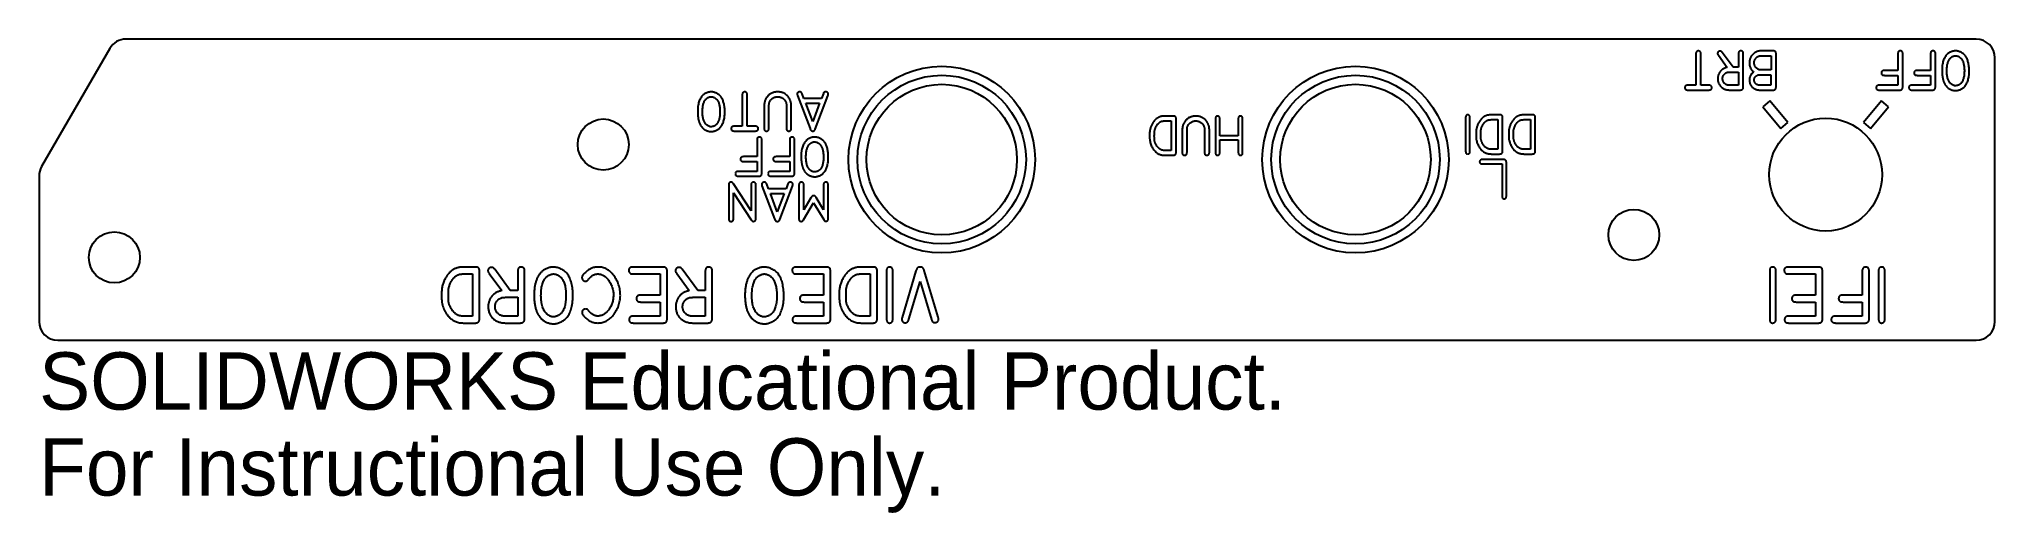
# Model space of a CAD drawing. Header units: inches. Extents: x -6.5 to 0, y -1.57 to 0.
import ezdxf

# ---------------------------------------------------------------- set-up
doc = ezdxf.new("R2010")
doc.units = ezdxf.units.IN
doc.header["$MEASUREMENT"] = 0
doc.styles.add('SLDTEXTSTYLE0', font='Arail.ttf')

msp = doc.modelspace()

# ---------------------------------------------------------------- texts
at = {"color": 7, "linetype": 'Continuous', "char_height": 0.1903, "attachment_point": 1, "style": 'SLDTEXTSTYLE0'}
for s, insert in [('SOLIDWORKS Educational Product.', (-6.5, -1.0401)), ('For Instructional Use Only.', (-6.5, -1.3256))]:
    msp.add_mtext(s, dxfattribs=dict(at, insert=insert))

# ---------------------------------------------------------------- linework, layer by layer
at = {"color": 1, "linetype": 'Continuous', "lineweight": 25}
for p, q in [((-0.0625, 0), (-6.2113, 0)), ((-6.2655, -0.0312), (-6.4916, -0.423)), ((-0.9934, -0.0489), (-0.9934, -0.153)), ((-0.9774, -0.153), (-0.9774, -0.0499)), ((-0.9187, -0.0536), (-0.8894, -0.0939)), ((-0.8696, -0.0933), (-0.9059, -0.0441)), ((-0.8522, -0.0496), (-0.8522, -0.0933)), ((-0.8362, -0.1578), (-0.8362, -0.0503)), ((-0.7376, -0.039), (-0.7738, -0.039)), ((-0.7736, -0.0551), (-0.7437, -0.0551)), ((-0.7437, -0.0551), (-0.7437, -0.1023)), ((-0.7274, -0.1592), (-0.7274, -0.0492)), ((-0.3223, -0.0495), (-0.3223, -0.1042)), ((-0.3062, -0.1582), (-0.3062, -0.0495)), ((-0.2137, -0.0495), (-0.2137, -0.1042)), ((-0.1976, -0.1582), (-0.1976, -0.0495)), ((0, -0.9375), (0, -0.0625)), ((-0.8803, -0.1094), (-0.8522, -0.1094)), ((-0.8522, -0.0933), (-0.8696, -0.0933)), ((-0.8522, -0.1094), (-0.8522, -0.153)), ((-0.78, -0.1184), (-0.745, -0.1184)), ((-0.7437, -0.1023), (-0.7753, -0.1023)), ((-0.745, -0.1184), (-0.745, -0.153)), ((-0.3663, -0.1202), (-0.3223, -0.1202)), ((-0.3223, -0.1042), (-0.3657, -0.1042)), ((-0.3223, -0.1202), (-0.3223, -0.153)), ((-0.2577, -0.1202), (-0.2137, -0.1202)), ((-0.2137, -0.1042), (-0.2571, -0.1042)), ((-0.2137, -0.1202), (-0.2137, -0.153)), ((-4.1629, -0.185), (-4.1629, -0.2892)), ((-4.1468, -0.2892), (-4.1468, -0.186)), ((-3.98, -0.187), (-3.9378, -0.2973)), ((-3.9585, -0.1968), (-3.9642, -0.1816)), ((-3.9206, -0.2991), (-3.8787, -0.1883)), ((-3.8936, -0.1807), (-3.8999, -0.1968)), ((-1.0202, -0.1691), (-0.952, -0.1691)), ((-0.9934, -0.153), (-1.0196, -0.153)), ((-0.951, -0.153), (-0.9774, -0.153)), ((-0.8522, -0.153), (-0.8817, -0.153)), ((-0.8811, -0.1691), (-0.848, -0.1691)), ((-0.7814, -0.1691), (-0.7374, -0.1691)), ((-0.745, -0.153), (-0.7796, -0.153)), ((-0.3223, -0.153), (-0.3841, -0.153)), ((-0.3841, -0.1691), (-0.3177, -0.1691)), ((-0.2137, -0.153), (-0.2755, -0.153)), ((-0.2755, -0.1691), (-0.2091, -0.1691)), ((-0.1307, -0.1709), (-0.1306, -0.1709)), ((-4.0905, -0.2221), (-4.0905, -0.2945)), ((-4.0744, -0.2946), (-4.0744, -0.2239)), ((-4.0163, -0.2233), (-4.0163, -0.2955)), ((-4.0002, -0.2959), (-4.0002, -0.2229)), ((-3.8999, -0.1968), (-3.9585, -0.1968)), ((-3.929, -0.274), (-3.9521, -0.2129)), ((-3.9521, -0.2129), (-3.9059, -0.2129)), ((-3.9059, -0.2129), (-3.929, -0.274)), ((-2.7312, -0.2555), (-2.7588, -0.2555)), ((-1.6461, -0.2514), (-1.6737, -0.2514)), ((-1.5375, -0.2514), (-1.5651, -0.2514)), ((-0.7482, -0.2054), (-0.7712, -0.2247)), ((-0.7712, -0.2247), (-0.7111, -0.2963)), ((-0.6881, -0.277), (-0.7482, -0.2054)), ((-0.3768, -0.2054), (-0.4369, -0.277)), ((-0.4139, -0.2963), (-0.3538, -0.2247)), ((-0.3538, -0.2247), (-0.3768, -0.2054)), ((-4.2663, -0.307), (-4.2663, -0.307)), ((-4.1897, -0.3052), (-4.1214, -0.3052)), ((-4.1629, -0.2892), (-4.1891, -0.2892)), ((-4.1204, -0.2892), (-4.1468, -0.2892)), ((-2.7588, -0.2715), (-2.7372, -0.2715)), ((-2.7372, -0.2715), (-2.7372, -0.3695)), ((-2.7211, -0.3755), (-2.7211, -0.2673)), ((-2.701, -0.3024), (-2.701, -0.3749)), ((-2.6849, -0.3749), (-2.6849, -0.3042)), ((-2.6268, -0.3036), (-2.6268, -0.3759)), ((-2.6107, -0.3763), (-2.6107, -0.3032)), ((-2.5905, -0.265), (-2.5905, -0.3765)), ((-2.5763, -0.3206), (-2.5763, -0.2652)), ((-2.5145, -0.3206), (-2.5763, -0.3206)), ((-2.5145, -0.2644), (-2.5145, -0.3206)), ((-2.5003, -0.3761), (-2.5003, -0.2644)), ((-1.7589, -0.2603), (-1.7589, -0.3727)), ((-1.7447, -0.3722), (-1.7447, -0.2603)), ((-1.6737, -0.2674), (-1.6521, -0.2674)), ((-1.6521, -0.2674), (-1.6521, -0.3654)), ((-1.6361, -0.3713), (-1.6361, -0.2632)), ((-1.5651, -0.2674), (-1.5435, -0.2674)), ((-1.5435, -0.2674), (-1.5435, -0.3654)), ((-1.5274, -0.3713), (-1.5274, -0.2632)), ((-0.7111, -0.2963), (-0.6881, -0.277)), ((-0.4369, -0.277), (-0.4139, -0.2963)), ((-4.114, -0.3357), (-4.114, -0.3903)), ((-4.0979, -0.4443), (-4.0979, -0.3357)), ((-4.0054, -0.3357), (-4.0054, -0.3903)), ((-3.9893, -0.4443), (-3.9893, -0.3357)), ((-2.7372, -0.3695), (-2.759, -0.3695)), ((-2.7584, -0.3856), (-2.7316, -0.3856)), ((-2.5763, -0.3774), (-2.5763, -0.3349)), ((-2.5763, -0.3349), (-2.5145, -0.3349)), ((-2.5145, -0.3349), (-2.5145, -0.3765)), ((-1.6521, -0.3654), (-1.6739, -0.3654)), ((-1.6733, -0.3815), (-1.6465, -0.3815)), ((-1.5435, -0.3654), (-1.5653, -0.3654)), ((-1.5647, -0.3815), (-1.5379, -0.3815)), ((-6.5, -0.4542), (-6.5, -0.9375)), ((-4.114, -0.4392), (-4.1758, -0.4392)), ((-4.158, -0.4063), (-4.114, -0.4063)), ((-4.114, -0.3903), (-4.1574, -0.3903)), ((-4.114, -0.4063), (-4.114, -0.4392)), ((-4.0054, -0.4392), (-4.0672, -0.4392)), ((-4.0494, -0.4063), (-4.0054, -0.4063)), ((-4.0054, -0.3903), (-4.0488, -0.3903)), ((-4.0054, -0.4063), (-4.0054, -0.4392)), ((-1.7032, -0.4144), (-1.6379, -0.4144)), ((-1.6326, -0.4001), (-1.7018, -0.4001)), ((-1.6379, -0.4144), (-1.6379, -0.5215)), ((-1.6236, -0.5215), (-1.6236, -0.4097)), ((-4.2081, -0.4842), (-4.2081, -0.5955)), ((-4.1339, -0.5701), (-4.1921, -0.4803)), ((-4.1921, -0.5948), (-4.1921, -0.5104)), ((-4.1921, -0.5104), (-4.1337, -0.5997)), ((-4.1758, -0.4552), (-4.1094, -0.4552)), ((-4.1339, -0.4844), (-4.1339, -0.5701)), ((-4.1179, -0.5952), (-4.1179, -0.4856)), ((-4.0977, -0.487), (-4.0554, -0.5973)), ((-4.0762, -0.4968), (-4.0818, -0.4816)), ((-4.0175, -0.4968), (-4.0762, -0.4968)), ((-4.0467, -0.574), (-4.0697, -0.5129)), ((-4.0697, -0.5129), (-4.0236, -0.5129)), ((-4.0672, -0.4552), (-4.0008, -0.4552)), ((-4.0236, -0.5129), (-4.0467, -0.574)), ((-4.0383, -0.5991), (-3.9964, -0.4883)), ((-4.0113, -0.4807), (-4.0175, -0.4968)), ((-3.9746, -0.484), (-3.9746, -0.5967)), ((-3.9586, -0.5665), (-3.9586, -0.485)), ((-3.9224, -0.457), (-3.9223, -0.457)), ((-3.8932, -0.4854), (-3.8932, -0.5665)), ((-3.8771, -0.5946), (-3.8771, -0.4857)), ((-3.9594, -0.6001), (-3.9259, -0.5438)), ((-3.9347, -0.5268), (-3.9586, -0.5665)), ((-3.9259, -0.5438), (-3.8924, -0.5993)), ((-3.8932, -0.5665), (-3.9174, -0.5258)), ((-5.0507, -0.7569), (-5.0901, -0.7569)), ((-5.0901, -0.7799), (-5.0592, -0.7799)), ((-5.0592, -0.7799), (-5.0592, -0.9198)), ((-5.0363, -0.9283), (-5.0363, -0.7738)), ((-5.0042, -0.7778), (-4.9624, -0.8353)), ((-4.934, -0.8345), (-4.9859, -0.7642)), ((-4.9092, -0.772), (-4.9092, -0.8345)), ((-4.8863, -0.9267), (-4.8863, -0.7731)), ((-4.5251, -0.7799), (-4.436, -0.7799)), ((-4.4277, -0.7569), (-4.5237, -0.7569)), ((-4.436, -0.7799), (-4.436, -0.85)), ((-4.413, -0.9279), (-4.413, -0.7721)), ((-4.381, -0.7778), (-4.3392, -0.8353)), ((-4.3107, -0.8345), (-4.3627, -0.7642)), ((-4.286, -0.772), (-4.286, -0.8345)), ((-4.2631, -0.9267), (-4.2631, -0.7731)), ((-3.982, -0.7799), (-3.8929, -0.7799)), ((-3.8846, -0.7569), (-3.9806, -0.7569)), ((-3.8929, -0.7799), (-3.8929, -0.85)), ((-3.87, -0.9279), (-3.87, -0.7721)), ((-3.7292, -0.7569), (-3.7686, -0.7569)), ((-3.7686, -0.7799), (-3.7378, -0.7799)), ((-3.7378, -0.7799), (-3.7378, -0.9198)), ((-3.7148, -0.9283), (-3.7148, -0.7738)), ((-3.6834, -0.7697), (-3.6834, -0.9303)), ((-3.6631, -0.9295), (-3.6631, -0.7696)), ((-3.5858, -0.7699), (-3.6318, -0.9246)), ((-3.512, -0.9235), (-3.5584, -0.7687)), ((-0.7485, -0.7697), (-0.7485, -0.9303)), ((-0.7282, -0.9295), (-0.7282, -0.7696)), ((-0.6851, -0.7799), (-0.596, -0.7799)), ((-0.5877, -0.7569), (-0.6837, -0.7569)), ((-0.596, -0.7799), (-0.596, -0.85)), ((-0.573, -0.9279), (-0.573, -0.7721)), ((-0.4408, -0.772), (-0.4408, -0.85)), ((-0.4178, -0.9272), (-0.4178, -0.772)), ((-0.3865, -0.7697), (-0.3865, -0.9303)), ((-0.3661, -0.9295), (-0.3661, -0.7696)), ((-4.9092, -0.8345), (-4.934, -0.8345)), ((-4.286, -0.8345), (-4.3107, -0.8345)), ((-3.6092, -0.9299), (-3.5718, -0.805)), ((-3.5718, -0.805), (-3.5341, -0.931)), ((-4.9493, -0.8574), (-4.9092, -0.8574)), ((-4.9092, -0.8574), (-4.9092, -0.9198)), ((-4.5002, -0.873), (-4.436, -0.873)), ((-4.436, -0.85), (-4.4991, -0.85)), ((-4.436, -0.873), (-4.436, -0.9198)), ((-4.3261, -0.8574), (-4.286, -0.8574)), ((-4.286, -0.8574), (-4.286, -0.9198)), ((-3.9572, -0.873), (-3.8929, -0.873)), ((-3.8929, -0.85), (-3.956, -0.85)), ((-3.8929, -0.873), (-3.8929, -0.9198)), ((-0.6602, -0.873), (-0.596, -0.873)), ((-0.596, -0.85), (-0.6591, -0.85)), ((-0.596, -0.873), (-0.596, -0.9198)), ((-0.5037, -0.873), (-0.4408, -0.873)), ((-0.4408, -0.85), (-0.5028, -0.85)), ((-0.4408, -0.873), (-0.4408, -0.9198)), ((-5.0592, -0.9198), (-5.0904, -0.9198)), ((-5.0895, -0.9428), (-5.0512, -0.9428)), ((-4.9092, -0.9198), (-4.9513, -0.9198)), ((-4.9505, -0.9428), (-4.9032, -0.9428)), ((-4.7906, -0.9454), (-4.7906, -0.9454)), ((-4.6434, -0.9428), (-4.6434, -0.9428)), ((-4.5249, -0.9428), (-4.4283, -0.9428)), ((-4.436, -0.9198), (-4.5237, -0.9198)), ((-4.286, -0.9198), (-4.3281, -0.9198)), ((-4.3272, -0.9428), (-4.2799, -0.9428)), ((-4.0898, -0.9454), (-4.0898, -0.9454)), ((-3.9818, -0.9428), (-3.8852, -0.9428)), ((-3.8929, -0.9198), (-3.9806, -0.9198)), ((-3.7378, -0.9198), (-3.7689, -0.9198)), ((-3.7681, -0.9428), (-3.7297, -0.9428)), ((-0.6848, -0.9428), (-0.5882, -0.9428)), ((-0.596, -0.9198), (-0.6837, -0.9198)), ((-0.4408, -0.9198), (-0.5291, -0.9198)), ((-0.5291, -0.9428), (-0.4342, -0.9428)), ((-6.4375, -1), (-0.0625, -1))]:
    msp.add_line(p, q, dxfattribs=at)
for centre, radius in [((-3.5, -0.4), 0.31), ((-3.5, -0.4), 0.28), ((-2.125, -0.4), 0.31), ((-2.125, -0.4), 0.28), ((-3.5, -0.4), 0.25), ((-2.125, -0.4), 0.25), ((-4.625, -0.35), 0.0848), ((-0.5625, -0.45), 0.1875), ((-1.2, -0.65), 0.0847), ((-6.25, -0.725), 0.0848)]:
    msp.add_circle(centre, radius, dxfattribs=at)
for centre, start, end in [((-0.0625, -0.0625), 0, 90), ((-6.2113, -0.0625), 90, 150), ((-6.4375, -0.4542), 150, 180), ((-6.4375, -0.9375), 180, 270), ((-0.0625, -0.9375), 270, 0)]:
    msp.add_arc(centre, 0.0625, start, end, dxfattribs=at)
for points, knots in [([(-0.9927, -0.0432), (-0.9928, -0.0435), (-0.9931, -0.0442), (-0.9934, -0.0454), (-0.9934, -0.047), (-0.9934, -0.0482), (-0.9934, -0.0489)], [0, 0, 0, 0, 0.180764, 0.36983, 0.622332, 1, 1, 1, 1]), ([(-0.9854, -0.039), (-0.9862, -0.039), (-0.9877, -0.0392), (-0.9898, -0.04), (-0.9915, -0.0413), (-0.9923, -0.0425), (-0.9927, -0.0432)], [0, 0, 0, 0, 0.271915, 0.5139, 0.751504, 1, 1, 1, 1]), ([(-0.9776, -0.0446), (-0.9777, -0.0442), (-0.978, -0.0434), (-0.9786, -0.0423), (-0.9794, -0.0414), (-0.9808, -0.0403), (-0.9827, -0.0392), (-0.9845, -0.0391), (-0.9854, -0.039)], [0, 0, 0, 0, 0.120094, 0.238507, 0.357556, 0.48472, 0.738153, 1, 1, 1, 1]), ([(-0.9774, -0.0499), (-0.9774, -0.0492), (-0.9774, -0.048), (-0.9774, -0.0465), (-0.9774, -0.0455), (-0.9775, -0.0449), (-0.9776, -0.0446)], [0, 0, 0, 0, 0.398255, 0.647892, 0.828751, 1, 1, 1, 1]), ([(-0.9134, -0.0397), (-0.914, -0.0397), (-0.9151, -0.0398), (-0.9166, -0.0402), (-0.918, -0.0409), (-0.9193, -0.0418), (-0.9203, -0.043), (-0.921, -0.0443), (-0.9215, -0.0458), (-0.9216, -0.0469), (-0.9216, -0.0474)], [0, 0, 0, 0, 0.1356461, 0.2617212, 0.3844609, 0.5063939, 0.6291335, 0.7479983, 0.8710673, 1, 1, 1, 1]), ([(-0.9216, -0.0474), (-0.9216, -0.0479), (-0.9216, -0.0487), (-0.9212, -0.0501), (-0.9205, -0.0514), (-0.9198, -0.0522), (-0.9195, -0.0526)], [0, 0, 0, 0, 0.226314, 0.465329, 0.719634, 1, 1, 1, 1]), ([(-0.9195, -0.0526), (-0.9193, -0.0528), (-0.919, -0.0531), (-0.9188, -0.0535), (-0.9187, -0.0536)], [0, 0, 0, 0, 0.599388, 1, 1, 1, 1]), ([(-0.9059, -0.0441), (-0.9062, -0.0437), (-0.9068, -0.043), (-0.9077, -0.042), (-0.9086, -0.0412), (-0.9097, -0.0403), (-0.9113, -0.0397), (-0.9127, -0.0397), (-0.9134, -0.0397)], [0, 0, 0, 0, 0.167316, 0.314257, 0.44369, 0.554631, 0.763519, 1, 1, 1, 1]), ([(-0.8443, -0.039), (-0.8449, -0.039), (-0.8461, -0.039), (-0.8478, -0.0394), (-0.8492, -0.0403), (-0.8504, -0.0414), (-0.8513, -0.043), (-0.8519, -0.0449), (-0.8522, -0.0471), (-0.8522, -0.0487), (-0.8522, -0.0496)], [0, 0, 0, 0, 0.122837, 0.234702, 0.33802, 0.443195, 0.556426, 0.685775, 0.832502, 1, 1, 1, 1]), ([(-0.8364, -0.0449), (-0.8365, -0.0445), (-0.8367, -0.0436), (-0.8373, -0.0425), (-0.8381, -0.0414), (-0.8391, -0.0406), (-0.8403, -0.0399), (-0.8415, -0.0394), (-0.8429, -0.0391), (-0.8438, -0.039), (-0.8443, -0.039)], [0, 0, 0, 0, 0.123366, 0.242353, 0.362472, 0.483883, 0.610359, 0.735567, 0.865265, 1, 1, 1, 1]), ([(-0.8362, -0.0503), (-0.8362, -0.0495), (-0.8362, -0.0483), (-0.8362, -0.0467), (-0.8362, -0.0457), (-0.8363, -0.0451), (-0.8364, -0.0449)], [0, 0, 0, 0, 0.430216, 0.695917, 0.868123, 1, 1, 1, 1]), ([(-0.789, -0.0409), (-0.79, -0.0413), (-0.792, -0.042), (-0.7949, -0.0433), (-0.7976, -0.0448), (-0.8002, -0.0465), (-0.8026, -0.0484), (-0.8048, -0.0505), (-0.8068, -0.0527), (-0.8087, -0.0551), (-0.8104, -0.0577), (-0.8119, -0.0604), (-0.8131, -0.0632), (-0.8141, -0.0661), (-0.815, -0.0691), (-0.8156, -0.0723), (-0.8159, -0.0755), (-0.816, -0.0777), (-0.816, -0.0788)], [0, 0, 0, 0, 0.064828, 0.127812, 0.190044, 0.25143, 0.312055, 0.372684, 0.433344, 0.495213, 0.557072, 0.618533, 0.680016, 0.741937, 0.804304, 0.867858, 0.932974, 1, 1, 1, 1]), ([(-0.8, -0.0786), (-0.7999, -0.0776), (-0.7998, -0.0755), (-0.7992, -0.0724), (-0.7982, -0.0695), (-0.7968, -0.0667), (-0.7951, -0.064), (-0.7931, -0.0617), (-0.7908, -0.0595), (-0.7891, -0.0584), (-0.7883, -0.0579)], [0, 0, 0, 0, 0.126611, 0.252005, 0.375768, 0.502461, 0.628376, 0.75264, 0.875014, 1, 1, 1, 1]), ([(-0.7738, -0.039), (-0.7746, -0.039), (-0.7762, -0.039), (-0.7785, -0.039), (-0.7805, -0.0392), (-0.7828, -0.0394), (-0.7857, -0.0399), (-0.7879, -0.0406), (-0.789, -0.0409)], [0, 0, 0, 0, 0.163341, 0.308003, 0.438296, 0.552322, 0.769922, 1, 1, 1, 1]), ([(-0.7883, -0.0579), (-0.7873, -0.0574), (-0.7854, -0.0565), (-0.7827, -0.0558), (-0.7804, -0.0554), (-0.7783, -0.0552), (-0.776, -0.055), (-0.7744, -0.0551), (-0.7736, -0.0551)], [0, 0, 0, 0, 0.207036, 0.424632, 0.544072, 0.681385, 0.831472, 1, 1, 1, 1]), ([(-0.7274, -0.0492), (-0.7274, -0.0484), (-0.7273, -0.0468), (-0.7276, -0.0446), (-0.7283, -0.0427), (-0.7294, -0.0411), (-0.731, -0.04), (-0.7329, -0.0393), (-0.7351, -0.0389), (-0.7368, -0.039), (-0.7376, -0.039)], [0, 0, 0, 0, 0.147583, 0.277378, 0.390383, 0.496309, 0.603214, 0.718353, 0.848689, 1, 1, 1, 1]), ([(-0.3217, -0.0442), (-0.3219, -0.0445), (-0.3221, -0.0451), (-0.3223, -0.0462), (-0.3223, -0.0477), (-0.3223, -0.0488), (-0.3223, -0.0495)], [0, 0, 0, 0, 0.183204, 0.368477, 0.61913, 1, 1, 1, 1]), ([(-0.3143, -0.039), (-0.3151, -0.0391), (-0.3168, -0.0392), (-0.3187, -0.0401), (-0.32, -0.0411), (-0.3208, -0.042), (-0.3214, -0.0431), (-0.3216, -0.0438), (-0.3217, -0.0442)], [0, 0, 0, 0, 0.260463, 0.513082, 0.636554, 0.7556, 0.87629, 1, 1, 1, 1]), ([(-0.3068, -0.0436), (-0.3072, -0.0429), (-0.308, -0.0416), (-0.3097, -0.0402), (-0.3119, -0.0392), (-0.3134, -0.0391), (-0.3143, -0.039)], [0, 0, 0, 0, 0.250598, 0.488274, 0.729187, 1, 1, 1, 1]), ([(-0.3062, -0.0495), (-0.3063, -0.0488), (-0.3063, -0.0475), (-0.3063, -0.0459), (-0.3065, -0.0446), (-0.3067, -0.0439), (-0.3068, -0.0436)], [0, 0, 0, 0, 0.380827, 0.630759, 0.816703, 1, 1, 1, 1]), ([(-0.2131, -0.0442), (-0.2133, -0.0445), (-0.2135, -0.0451), (-0.2137, -0.0462), (-0.2137, -0.0477), (-0.2137, -0.0488), (-0.2137, -0.0495)], [0, 0, 0, 0, 0.183204, 0.368477, 0.61913, 1, 1, 1, 1]), ([(-0.2057, -0.039), (-0.2065, -0.0391), (-0.2082, -0.0392), (-0.2101, -0.0401), (-0.2114, -0.0411), (-0.2121, -0.042), (-0.2127, -0.0431), (-0.213, -0.0438), (-0.2131, -0.0442)], [0, 0, 0, 0, 0.260463, 0.513082, 0.636554, 0.7556, 0.87629, 1, 1, 1, 1]), ([(-0.1982, -0.0436), (-0.1986, -0.0429), (-0.1994, -0.0416), (-0.2011, -0.0402), (-0.2033, -0.0392), (-0.2048, -0.0391), (-0.2057, -0.039)], [0, 0, 0, 0, 0.250598, 0.488274, 0.729187, 1, 1, 1, 1]), ([(-0.1976, -0.0495), (-0.1976, -0.0488), (-0.1977, -0.0475), (-0.1977, -0.0459), (-0.1978, -0.0446), (-0.1981, -0.0439), (-0.1982, -0.0436)], [0, 0, 0, 0, 0.380827, 0.630759, 0.816703, 1, 1, 1, 1]), ([(-0.1585, -0.0502), (-0.1598, -0.0517), (-0.1627, -0.0547), (-0.1662, -0.06), (-0.1692, -0.0659), (-0.1716, -0.0724), (-0.1735, -0.0796), (-0.1748, -0.0873), (-0.1756, -0.0957), (-0.1756, -0.1015), (-0.1757, -0.1045)], [0, 0, 0, 0, 0.1049171, 0.2129477, 0.3252539, 0.4434431, 0.5691427, 0.7031781, 0.8465565, 1, 1, 1, 1]), ([(-0.1596, -0.1055), (-0.1596, -0.1031), (-0.1595, -0.0985), (-0.1591, -0.092), (-0.1582, -0.086), (-0.157, -0.0806), (-0.1555, -0.0756), (-0.1536, -0.0712), (-0.1514, -0.0671), (-0.1496, -0.0648), (-0.1487, -0.0637)], [0, 0, 0, 0, 0.161185, 0.309885, 0.446706, 0.572256, 0.688604, 0.79819, 0.901391, 1, 1, 1, 1]), ([(-0.131, -0.039), (-0.1322, -0.039), (-0.1347, -0.0391), (-0.1383, -0.0397), (-0.142, -0.0407), (-0.1456, -0.042), (-0.1491, -0.0435), (-0.1525, -0.0455), (-0.1556, -0.0476), (-0.1575, -0.0493), (-0.1585, -0.0502)], [0, 0, 0, 0, 0.119017, 0.240186, 0.364724, 0.492817, 0.622161, 0.748262, 0.874612, 1, 1, 1, 1]), ([(-0.1487, -0.0637), (-0.1481, -0.0631), (-0.1469, -0.0618), (-0.1448, -0.0602), (-0.1426, -0.0587), (-0.1403, -0.0575), (-0.1379, -0.0564), (-0.1354, -0.0557), (-0.133, -0.0552), (-0.1314, -0.0551), (-0.1307, -0.0551)], [0, 0, 0, 0, 0.125943, 0.253592, 0.381875, 0.513444, 0.642703, 0.765426, 0.885106, 1, 1, 1, 1]), ([(-0.0981, -0.0553), (-0.0991, -0.0541), (-0.1011, -0.0518), (-0.1046, -0.0487), (-0.1086, -0.046), (-0.1128, -0.0436), (-0.1173, -0.0416), (-0.1219, -0.0402), (-0.1265, -0.0392), (-0.1295, -0.0391), (-0.131, -0.039)], [0, 0, 0, 0, 0.121092, 0.243919, 0.369915, 0.501016, 0.631465, 0.757614, 0.879349, 1, 1, 1, 1]), ([(-0.1307, -0.0551), (-0.1297, -0.0551), (-0.1279, -0.0552), (-0.1252, -0.0558), (-0.1225, -0.0567), (-0.1198, -0.058), (-0.1173, -0.0596), (-0.1149, -0.0615), (-0.1127, -0.0636), (-0.1115, -0.0652), (-0.1109, -0.0661)], [0, 0, 0, 0, 0.1163714, 0.2336485, 0.3551366, 0.4826437, 0.6123577, 0.7404586, 0.8694449, 1, 1, 1, 1]), ([(-0.0854, -0.1067), (-0.0854, -0.1039), (-0.0855, -0.0986), (-0.0861, -0.0909), (-0.0871, -0.0837), (-0.0884, -0.0769), (-0.0902, -0.0708), (-0.0924, -0.0651), (-0.0949, -0.0599), (-0.097, -0.0568), (-0.0981, -0.0553)], [0, 0, 0, 0, 0.1531172, 0.297146, 0.4320185, 0.5592173, 0.6787301, 0.7909719, 0.8980083, 1, 1, 1, 1]), ([(-0.8894, -0.0939), (-0.8906, -0.0941), (-0.8929, -0.0946), (-0.8963, -0.0956), (-0.8994, -0.0969), (-0.9024, -0.0984), (-0.9052, -0.1001), (-0.9078, -0.102), (-0.9102, -0.1042), (-0.9124, -0.1067), (-0.9144, -0.1093), (-0.9162, -0.112), (-0.9176, -0.1149), (-0.9188, -0.118), (-0.9198, -0.1212), (-0.9205, -0.1245), (-0.9209, -0.128), (-0.921, -0.1304), (-0.921, -0.1316)], [0, 0, 0, 0, 0.067307, 0.132242, 0.195089, 0.256291, 0.317049, 0.37758, 0.437947, 0.499058, 0.559905, 0.6205, 0.681231, 0.741734, 0.803845, 0.867333, 0.932553, 1, 1, 1, 1]), ([(-0.905, -0.1314), (-0.9049, -0.1304), (-0.9048, -0.1283), (-0.9042, -0.1252), (-0.9032, -0.1224), (-0.9017, -0.1196), (-0.9, -0.1172), (-0.8979, -0.115), (-0.8955, -0.1131), (-0.8937, -0.1121), (-0.8928, -0.1116)], [0, 0, 0, 0, 0.129766, 0.254879, 0.378796, 0.503888, 0.628963, 0.751585, 0.874137, 1, 1, 1, 1]), ([(-0.8928, -0.1116), (-0.892, -0.1112), (-0.8904, -0.1104), (-0.8881, -0.1098), (-0.8861, -0.1096), (-0.8844, -0.1094), (-0.8824, -0.1094), (-0.881, -0.1094), (-0.8803, -0.1094)], [0, 0, 0, 0, 0.2115172, 0.4247058, 0.540005, 0.6746975, 0.8285832, 1, 1, 1, 1]), ([(-0.816, -0.0788), (-0.816, -0.0803), (-0.816, -0.0832), (-0.8153, -0.0874), (-0.8143, -0.0914), (-0.8128, -0.0952), (-0.8109, -0.0989), (-0.8084, -0.1025), (-0.8054, -0.1061), (-0.8031, -0.1084), (-0.8019, -0.1095)], [0, 0, 0, 0, 0.126524, 0.24779, 0.36573, 0.481466, 0.598934, 0.724366, 0.857293, 1, 1, 1, 1]), ([(-0.8019, -0.1095), (-0.8031, -0.1104), (-0.8053, -0.112), (-0.8082, -0.1148), (-0.8106, -0.1179), (-0.8127, -0.1211), (-0.8142, -0.1245), (-0.8153, -0.1281), (-0.816, -0.1319), (-0.816, -0.1345), (-0.816, -0.1358)], [0, 0, 0, 0, 0.135811, 0.265483, 0.389379, 0.51051, 0.62995, 0.749404, 0.87281, 1, 1, 1, 1]), ([(-0.7842, -0.1012), (-0.7853, -0.1007), (-0.7875, -0.0998), (-0.7905, -0.0978), (-0.7933, -0.0954), (-0.7956, -0.0925), (-0.7975, -0.0894), (-0.7989, -0.0859), (-0.7998, -0.0823), (-0.7999, -0.0799), (-0.8, -0.0786)], [0, 0, 0, 0, 0.124076, 0.246154, 0.368552, 0.494871, 0.622164, 0.74691, 0.872152, 1, 1, 1, 1]), ([(-0.8, -0.1358), (-0.7999, -0.135), (-0.7999, -0.1334), (-0.7994, -0.1309), (-0.7985, -0.1287), (-0.7973, -0.1265), (-0.7959, -0.1245), (-0.7942, -0.1228), (-0.7922, -0.1213), (-0.7908, -0.1205), (-0.79, -0.1201)], [0, 0, 0, 0, 0.127242, 0.25258, 0.374484, 0.499056, 0.623995, 0.747426, 0.872065, 1, 1, 1, 1]), ([(-0.79, -0.1201), (-0.7894, -0.1198), (-0.7881, -0.1192), (-0.7858, -0.1187), (-0.7831, -0.1184), (-0.7811, -0.1184), (-0.78, -0.1184)], [0, 0, 0, 0, 0.205295, 0.418341, 0.673958, 1, 1, 1, 1]), ([(-0.7753, -0.1023), (-0.7763, -0.1023), (-0.778, -0.1024), (-0.7803, -0.1022), (-0.7823, -0.1018), (-0.7835, -0.1014), (-0.7842, -0.1012)], [0, 0, 0, 0, 0.321599, 0.565274, 0.777508, 1, 1, 1, 1]), ([(-0.3722, -0.1047), (-0.3729, -0.1051), (-0.3744, -0.1057), (-0.376, -0.1074), (-0.377, -0.1096), (-0.3772, -0.1112), (-0.3773, -0.1121)], [0, 0, 0, 0, 0.254608, 0.487302, 0.72998, 1, 1, 1, 1]), ([(-0.3773, -0.1121), (-0.3773, -0.1128), (-0.3773, -0.114), (-0.3768, -0.1157), (-0.3759, -0.1172), (-0.3746, -0.1183), (-0.3731, -0.1192), (-0.3711, -0.1198), (-0.3688, -0.1202), (-0.3672, -0.1202), (-0.3663, -0.1202)], [0, 0, 0, 0, 0.1248345, 0.2357335, 0.34105, 0.4458075, 0.5582693, 0.6873563, 0.8337447, 1, 1, 1, 1]), ([(-0.3657, -0.1042), (-0.3665, -0.1041), (-0.3679, -0.1041), (-0.3697, -0.1043), (-0.3711, -0.1045), (-0.3718, -0.1047), (-0.3722, -0.1047)], [0, 0, 0, 0, 0.380151, 0.646007, 0.834596, 1, 1, 1, 1]), ([(-0.2636, -0.1047), (-0.2643, -0.1051), (-0.2657, -0.1057), (-0.2674, -0.1074), (-0.2684, -0.1096), (-0.2686, -0.1112), (-0.2687, -0.1121)], [0, 0, 0, 0, 0.2546076, 0.4873023, 0.7299804, 1, 1, 1, 1]), ([(-0.2687, -0.1121), (-0.2686, -0.1128), (-0.2686, -0.114), (-0.2681, -0.1157), (-0.2673, -0.1172), (-0.266, -0.1183), (-0.2644, -0.1192), (-0.2625, -0.1198), (-0.2602, -0.1202), (-0.2586, -0.1202), (-0.2577, -0.1202)], [0, 0, 0, 0, 0.124835, 0.235734, 0.34105, 0.445808, 0.558269, 0.687356, 0.833745, 1, 1, 1, 1]), ([(-0.2571, -0.1042), (-0.2579, -0.1041), (-0.2593, -0.1041), (-0.2611, -0.1043), (-0.2625, -0.1045), (-0.2632, -0.1047), (-0.2636, -0.1047)], [0, 0, 0, 0, 0.380151, 0.646007, 0.834596, 1, 1, 1, 1]), ([(-0.1757, -0.1045), (-0.1757, -0.1061), (-0.1757, -0.1094), (-0.1754, -0.1142), (-0.1751, -0.1188), (-0.1745, -0.1232), (-0.1739, -0.1274), (-0.1731, -0.1314), (-0.1721, -0.1353), (-0.171, -0.1389), (-0.1697, -0.1424), (-0.1683, -0.1456), (-0.1668, -0.1487), (-0.165, -0.1516), (-0.1631, -0.1543), (-0.1611, -0.1569), (-0.1589, -0.1592), (-0.1573, -0.1606), (-0.1565, -0.1613)], [0, 0, 0, 0, 0.080431, 0.157744, 0.231975, 0.303788, 0.372682, 0.438911, 0.50297, 0.564688, 0.624109, 0.681595, 0.737386, 0.791932, 0.845168, 0.897479, 0.948881, 1, 1, 1, 1]), ([(-0.1463, -0.1483), (-0.1474, -0.1471), (-0.1496, -0.1449), (-0.1523, -0.1408), (-0.1546, -0.1363), (-0.1565, -0.1312), (-0.1579, -0.1255), (-0.1589, -0.1193), (-0.1596, -0.1126), (-0.1596, -0.1079), (-0.1596, -0.1055)], [0, 0, 0, 0, 0.100871, 0.205152, 0.314772, 0.432547, 0.558901, 0.694635, 0.841464, 1, 1, 1, 1]), ([(-0.1015, -0.1062), (-0.1015, -0.1085), (-0.1016, -0.1128), (-0.1021, -0.1192), (-0.1031, -0.1251), (-0.1044, -0.1305), (-0.106, -0.1355), (-0.1079, -0.1398), (-0.1102, -0.1437), (-0.1121, -0.1458), (-0.113, -0.1469)], [0, 0, 0, 0, 0.156015, 0.302721, 0.440716, 0.570083, 0.690884, 0.801727, 0.904106, 1, 1, 1, 1]), ([(-0.1109, -0.0661), (-0.1101, -0.0672), (-0.1085, -0.0696), (-0.1066, -0.0736), (-0.105, -0.0779), (-0.1037, -0.0827), (-0.1027, -0.0879), (-0.102, -0.0935), (-0.1015, -0.0997), (-0.1015, -0.104), (-0.1015, -0.1062)], [0, 0, 0, 0, 0.100096, 0.204761, 0.314883, 0.431713, 0.556714, 0.693411, 0.840791, 1, 1, 1, 1]), ([(-0.1009, -0.1579), (-0.0997, -0.1564), (-0.0971, -0.1534), (-0.094, -0.1482), (-0.0914, -0.1426), (-0.0892, -0.1363), (-0.0875, -0.1296), (-0.0863, -0.1223), (-0.0855, -0.1147), (-0.0854, -0.1094), (-0.0854, -0.1067)], [0, 0, 0, 0, 0.105705, 0.215134, 0.329018, 0.449631, 0.576639, 0.710541, 0.851416, 1, 1, 1, 1]), ([(-4.2941, -0.1863), (-4.2955, -0.1878), (-4.2983, -0.1908), (-4.3018, -0.1961), (-4.3048, -0.202), (-4.3072, -0.2086), (-4.3091, -0.2157), (-4.3104, -0.2235), (-4.3112, -0.2318), (-4.3113, -0.2376), (-4.3113, -0.2406)], [0, 0, 0, 0, 0.104917, 0.212948, 0.325254, 0.443443, 0.569143, 0.703178, 0.846557, 1, 1, 1, 1]), ([(-4.2667, -0.1751), (-4.2679, -0.1752), (-4.2703, -0.1753), (-4.274, -0.1759), (-4.2776, -0.1768), (-4.2812, -0.1781), (-4.2848, -0.1797), (-4.2881, -0.1816), (-4.2913, -0.1838), (-4.2932, -0.1854), (-4.2941, -0.1863)], [0, 0, 0, 0, 0.119017, 0.240186, 0.364724, 0.492817, 0.622161, 0.748262, 0.874612, 1, 1, 1, 1]), ([(-4.2843, -0.1998), (-4.2837, -0.1992), (-4.2825, -0.1979), (-4.2805, -0.1963), (-4.2783, -0.1948), (-4.2759, -0.1936), (-4.2735, -0.1925), (-4.2711, -0.1918), (-4.2687, -0.1913), (-4.2671, -0.1912), (-4.2663, -0.1912)], [0, 0, 0, 0, 0.125943, 0.253592, 0.381875, 0.513444, 0.642703, 0.765426, 0.885106, 1, 1, 1, 1]), ([(-4.2337, -0.1914), (-4.2347, -0.1902), (-4.2367, -0.1879), (-4.2403, -0.1849), (-4.2442, -0.1821), (-4.2485, -0.1797), (-4.253, -0.1777), (-4.2575, -0.1763), (-4.2621, -0.1754), (-4.2652, -0.1752), (-4.2667, -0.1751)], [0, 0, 0, 0, 0.1210916, 0.2439194, 0.3699155, 0.5010158, 0.6314655, 0.7576143, 0.8793492, 1, 1, 1, 1]), ([(-4.2663, -0.1912), (-4.2654, -0.1912), (-4.2636, -0.1913), (-4.2609, -0.1919), (-4.2581, -0.1929), (-4.2555, -0.1942), (-4.2529, -0.1958), (-4.2506, -0.1977), (-4.2484, -0.1998), (-4.2472, -0.2014), (-4.2465, -0.2022)], [0, 0, 0, 0, 0.1163714, 0.2336485, 0.3551366, 0.4826437, 0.6123577, 0.7404586, 0.8694449, 1, 1, 1, 1]), ([(-4.221, -0.2428), (-4.2211, -0.2401), (-4.2212, -0.2347), (-4.2217, -0.227), (-4.2227, -0.2198), (-4.2241, -0.2131), (-4.2259, -0.2069), (-4.2281, -0.2012), (-4.2306, -0.196), (-4.2327, -0.1929), (-4.2337, -0.1914)], [0, 0, 0, 0, 0.153117, 0.297146, 0.432019, 0.559217, 0.67873, 0.790972, 0.898008, 1, 1, 1, 1]), ([(-4.1621, -0.1793), (-4.1623, -0.1796), (-4.1625, -0.1803), (-4.1628, -0.1815), (-4.1629, -0.1831), (-4.1629, -0.1843), (-4.1629, -0.185)], [0, 0, 0, 0, 0.180764, 0.36983, 0.622332, 1, 1, 1, 1]), ([(-4.1549, -0.1751), (-4.1557, -0.1752), (-4.1572, -0.1753), (-4.1593, -0.1761), (-4.161, -0.1775), (-4.1617, -0.1787), (-4.1621, -0.1793)], [0, 0, 0, 0, 0.271915, 0.5139, 0.751504, 1, 1, 1, 1]), ([(-4.147, -0.1807), (-4.1472, -0.1803), (-4.1474, -0.1795), (-4.148, -0.1785), (-4.1489, -0.1775), (-4.1502, -0.1764), (-4.1522, -0.1753), (-4.154, -0.1752), (-4.1549, -0.1751)], [0, 0, 0, 0, 0.120094, 0.238507, 0.357556, 0.48472, 0.738153, 1, 1, 1, 1]), ([(-4.1468, -0.186), (-4.1468, -0.1853), (-4.1468, -0.1841), (-4.1468, -0.1827), (-4.1469, -0.1816), (-4.147, -0.181), (-4.147, -0.1807)], [0, 0, 0, 0, 0.398255, 0.647892, 0.828751, 1, 1, 1, 1]), ([(-4.0453, -0.1751), (-4.0469, -0.1752), (-4.0501, -0.1753), (-4.0548, -0.176), (-4.0592, -0.1771), (-4.0634, -0.1785), (-4.0673, -0.1804), (-4.0711, -0.1826), (-4.0745, -0.1853), (-4.0778, -0.1883), (-4.0807, -0.1916), (-4.0832, -0.1952), (-4.0854, -0.1991), (-4.0872, -0.2032), (-4.0886, -0.2076), (-4.0896, -0.2122), (-4.0903, -0.2171), (-4.0904, -0.2204), (-4.0905, -0.2221)], [0, 0, 0, 0, 0.067173, 0.131422, 0.193661, 0.254469, 0.313951, 0.37325, 0.432715, 0.493321, 0.554037, 0.614375, 0.674766, 0.736049, 0.798444, 0.863236, 0.930118, 1, 1, 1, 1]), ([(-4.0725, -0.2093), (-4.0719, -0.2079), (-4.0707, -0.2053), (-4.0682, -0.2017), (-4.0653, -0.1985), (-4.0619, -0.196), (-4.0582, -0.1939), (-4.0541, -0.1923), (-4.0498, -0.1914), (-4.0468, -0.1913), (-4.0453, -0.1912)], [0, 0, 0, 0, 0.127998, 0.25202, 0.37283, 0.495116, 0.618143, 0.741653, 0.867936, 1, 1, 1, 1]), ([(-4.0031, -0.2038), (-4.0036, -0.2027), (-4.0045, -0.2005), (-4.0061, -0.1974), (-4.0079, -0.1945), (-4.0098, -0.1918), (-4.012, -0.1893), (-4.0144, -0.1869), (-4.0169, -0.1847), (-4.0196, -0.1828), (-4.0224, -0.181), (-4.0254, -0.1795), (-4.0285, -0.1782), (-4.0316, -0.177), (-4.0349, -0.1762), (-4.0383, -0.1756), (-4.0417, -0.1752), (-4.0441, -0.1751), (-4.0453, -0.1751)], [0, 0, 0, 0, 0.065829, 0.129932, 0.192411, 0.254751, 0.315742, 0.376914, 0.437906, 0.499824, 0.561859, 0.622929, 0.684105, 0.745419, 0.807732, 0.870287, 0.934284, 1, 1, 1, 1]), ([(-4.0453, -0.1912), (-4.0439, -0.1912), (-4.0412, -0.1913), (-4.0373, -0.1921), (-4.0337, -0.1933), (-4.0303, -0.1951), (-4.0271, -0.1972), (-4.0243, -0.1998), (-4.0218, -0.2028), (-4.0205, -0.205), (-4.0198, -0.2062)], [0, 0, 0, 0, 0.1315013, 0.2578742, 0.3809436, 0.5036344, 0.6262439, 0.7475148, 0.8717965, 1, 1, 1, 1]), ([(-3.9724, -0.1751), (-3.973, -0.1752), (-3.974, -0.1752), (-3.9756, -0.1756), (-3.977, -0.1763), (-3.9783, -0.1772), (-3.9794, -0.1783), (-3.9802, -0.1796), (-3.9807, -0.181), (-3.9808, -0.1821), (-3.9808, -0.1826)], [0, 0, 0, 0, 0.134506, 0.2632274, 0.3890181, 0.5142555, 0.6361837, 0.7544715, 0.8742502, 1, 1, 1, 1]), ([(-3.9808, -0.1826), (-3.9808, -0.1829), (-3.9807, -0.1837), (-3.9806, -0.1848), (-3.9803, -0.1859), (-3.9801, -0.1867), (-3.98, -0.187)], [0, 0, 0, 0, 0.225997, 0.491418, 0.766256, 1, 1, 1, 1]), ([(-3.9642, -0.1816), (-3.9644, -0.1811), (-3.9648, -0.18), (-3.9656, -0.1787), (-3.9665, -0.1775), (-3.9675, -0.1765), (-3.9686, -0.1758), (-3.9698, -0.1754), (-3.9711, -0.1751), (-3.9719, -0.1751), (-3.9724, -0.1751)], [0, 0, 0, 0, 0.154501, 0.293785, 0.42262, 0.543192, 0.655844, 0.767094, 0.879663, 1, 1, 1, 1]), ([(-3.8856, -0.1751), (-3.886, -0.1751), (-3.8869, -0.1751), (-3.8882, -0.1754), (-3.8894, -0.1758), (-3.8904, -0.1764), (-3.8914, -0.1772), (-3.8922, -0.1782), (-3.893, -0.1793), (-3.8934, -0.1802), (-3.8936, -0.1807)], [0, 0, 0, 0, 0.130149, 0.251816, 0.370089, 0.485344, 0.604667, 0.727505, 0.858245, 1, 1, 1, 1]), ([(-3.8772, -0.1826), (-3.8772, -0.182), (-3.8773, -0.181), (-3.8778, -0.1795), (-3.8786, -0.1782), (-3.8797, -0.1772), (-3.8809, -0.1763), (-3.8824, -0.1756), (-3.8839, -0.1752), (-3.885, -0.1751), (-3.8856, -0.1751)], [0, 0, 0, 0, 0.130049, 0.249642, 0.369663, 0.489769, 0.614812, 0.737391, 0.865913, 1, 1, 1, 1]), ([(-3.8787, -0.1883), (-3.8786, -0.1879), (-3.8783, -0.1872), (-3.8779, -0.1862), (-3.8777, -0.1854), (-3.8774, -0.1845), (-3.8772, -0.1836), (-3.8772, -0.1829), (-3.8772, -0.1826)], [0, 0, 0, 0, 0.2154613, 0.3956879, 0.5386647, 0.6473733, 0.8302257, 1, 1, 1, 1]), ([(-1.0196, -0.153), (-1.0205, -0.1531), (-1.0221, -0.1531), (-1.0243, -0.1534), (-1.0262, -0.154), (-1.0278, -0.1548), (-1.029, -0.156), (-1.0298, -0.1573), (-1.0303, -0.159), (-1.0304, -0.1602), (-1.0304, -0.1608)], [0, 0, 0, 0, 0.167971, 0.315478, 0.443154, 0.558617, 0.664384, 0.768603, 0.877991, 1, 1, 1, 1]), ([(-1.0304, -0.1608), (-1.0304, -0.1614), (-1.0303, -0.1627), (-1.0298, -0.1644), (-1.029, -0.1659), (-1.0278, -0.1671), (-1.0263, -0.168), (-1.0246, -0.1686), (-1.0225, -0.169), (-1.021, -0.1691), (-1.0202, -0.1691)], [0, 0, 0, 0, 0.131132, 0.247224, 0.358152, 0.465143, 0.578981, 0.702243, 0.842783, 1, 1, 1, 1]), ([(-0.952, -0.1691), (-0.9511, -0.1691), (-0.9494, -0.1691), (-0.947, -0.1687), (-0.945, -0.1681), (-0.9434, -0.1673), (-0.9421, -0.1662), (-0.9412, -0.1648), (-0.9407, -0.1632), (-0.9407, -0.162), (-0.9406, -0.1614)], [0, 0, 0, 0, 0.172501, 0.322512, 0.454558, 0.568503, 0.674738, 0.776467, 0.882209, 1, 1, 1, 1]), ([(-0.9406, -0.1614), (-0.9407, -0.1607), (-0.9407, -0.1595), (-0.9413, -0.1578), (-0.942, -0.1563), (-0.9432, -0.1551), (-0.9447, -0.1541), (-0.9466, -0.1535), (-0.9487, -0.1531), (-0.9502, -0.1531), (-0.951, -0.153)], [0, 0, 0, 0, 0.129333, 0.24452, 0.353163, 0.460124, 0.575129, 0.700367, 0.841001, 1, 1, 1, 1]), ([(-0.921, -0.1316), (-0.921, -0.133), (-0.9209, -0.1357), (-0.9203, -0.1396), (-0.9194, -0.1433), (-0.9181, -0.1468), (-0.9166, -0.1501), (-0.9147, -0.1531), (-0.9124, -0.156), (-0.9098, -0.1586), (-0.907, -0.1611), (-0.9039, -0.1632), (-0.9007, -0.1649), (-0.8972, -0.1664), (-0.8934, -0.1676), (-0.8895, -0.1684), (-0.8854, -0.1689), (-0.8825, -0.169), (-0.8811, -0.1691)], [0, 0, 0, 0, 0.066973, 0.130798, 0.192516, 0.252737, 0.311919, 0.370508, 0.42962, 0.489933, 0.550435, 0.610788, 0.671641, 0.733202, 0.796041, 0.861499, 0.929372, 1, 1, 1, 1]), ([(-0.8922, -0.1512), (-0.8932, -0.1508), (-0.895, -0.1498), (-0.8975, -0.1479), (-0.8997, -0.1457), (-0.9015, -0.1433), (-0.903, -0.1405), (-0.9041, -0.1376), (-0.9048, -0.1346), (-0.9049, -0.1325), (-0.905, -0.1314)], [0, 0, 0, 0, 0.125938, 0.24876, 0.372828, 0.498156, 0.624094, 0.747043, 0.871982, 1, 1, 1, 1]), ([(-0.8817, -0.153), (-0.8828, -0.153), (-0.8849, -0.153), (-0.8877, -0.1527), (-0.8901, -0.1522), (-0.8915, -0.1515), (-0.8922, -0.1512)], [0, 0, 0, 0, 0.316721, 0.566805, 0.782691, 1, 1, 1, 1]), ([(-0.848, -0.1691), (-0.847, -0.1691), (-0.8452, -0.1691), (-0.8426, -0.1687), (-0.8405, -0.1679), (-0.8387, -0.1666), (-0.8374, -0.165), (-0.8365, -0.1629), (-0.8361, -0.1605), (-0.8362, -0.1588), (-0.8362, -0.1578)], [0, 0, 0, 0, 0.152563, 0.285872, 0.403042, 0.511865, 0.618926, 0.7312, 0.856993, 1, 1, 1, 1]), ([(-0.816, -0.1358), (-0.816, -0.137), (-0.8159, -0.1393), (-0.8154, -0.1427), (-0.8146, -0.1459), (-0.8135, -0.149), (-0.8121, -0.1519), (-0.8104, -0.1546), (-0.8084, -0.1572), (-0.8062, -0.1595), (-0.8037, -0.1617), (-0.801, -0.1636), (-0.7982, -0.1652), (-0.7952, -0.1666), (-0.7919, -0.1676), (-0.7886, -0.1685), (-0.7851, -0.1689), (-0.7826, -0.169), (-0.7814, -0.1691)], [0, 0, 0, 0, 0.065669, 0.129274, 0.190799, 0.251483, 0.311286, 0.370836, 0.43077, 0.492458, 0.554255, 0.61526, 0.676091, 0.738068, 0.800405, 0.864498, 0.931167, 1, 1, 1, 1]), ([(-0.7865, -0.1525), (-0.7875, -0.1522), (-0.7893, -0.1517), (-0.7919, -0.1504), (-0.7942, -0.1487), (-0.7963, -0.1466), (-0.7978, -0.1442), (-0.7991, -0.1416), (-0.7998, -0.1388), (-0.7999, -0.1368), (-0.8, -0.1358)], [0, 0, 0, 0, 0.127628, 0.251729, 0.373245, 0.498611, 0.62372, 0.74624, 0.871062, 1, 1, 1, 1]), ([(-0.7796, -0.153), (-0.7804, -0.153), (-0.7818, -0.153), (-0.7836, -0.153), (-0.7851, -0.1528), (-0.786, -0.1526), (-0.7865, -0.1525)], [0, 0, 0, 0, 0.342697, 0.592108, 0.793843, 1, 1, 1, 1]), ([(-0.7374, -0.1691), (-0.7366, -0.1691), (-0.7351, -0.1691), (-0.733, -0.1687), (-0.7312, -0.168), (-0.7297, -0.1669), (-0.7286, -0.1654), (-0.7278, -0.1637), (-0.7274, -0.1615), (-0.7274, -0.16), (-0.7274, -0.1592)], [0, 0, 0, 0, 0.1468723, 0.2767804, 0.3927482, 0.5000402, 0.6083671, 0.7234334, 0.8533415, 1, 1, 1, 1]), ([(-0.3841, -0.153), (-0.3849, -0.153), (-0.3864, -0.1531), (-0.3885, -0.1535), (-0.3904, -0.1541), (-0.3919, -0.155), (-0.3931, -0.1561), (-0.3938, -0.1576), (-0.3944, -0.1592), (-0.3944, -0.1604), (-0.3945, -0.1611)], [0, 0, 0, 0, 0.162518, 0.305061, 0.431361, 0.544321, 0.652734, 0.759549, 0.872683, 1, 1, 1, 1]), ([(-0.3945, -0.1611), (-0.3944, -0.1617), (-0.3944, -0.1629), (-0.3938, -0.1645), (-0.393, -0.1659), (-0.3918, -0.1671), (-0.3903, -0.168), (-0.3885, -0.1686), (-0.3864, -0.169), (-0.3849, -0.1691), (-0.3841, -0.1691)], [0, 0, 0, 0, 0.1248234, 0.2395416, 0.3482555, 0.4549214, 0.5698777, 0.6972881, 0.8392085, 1, 1, 1, 1]), ([(-0.3177, -0.1691), (-0.3168, -0.1692), (-0.3151, -0.1692), (-0.3128, -0.1689), (-0.3107, -0.1681), (-0.309, -0.167), (-0.3078, -0.1653), (-0.3068, -0.1633), (-0.3063, -0.1609), (-0.3063, -0.1591), (-0.3062, -0.1582)], [0, 0, 0, 0, 0.1445976, 0.272844, 0.3854039, 0.4938303, 0.6025464, 0.7186528, 0.8501203, 1, 1, 1, 1]), ([(-0.2755, -0.153), (-0.2763, -0.153), (-0.2778, -0.1531), (-0.2799, -0.1535), (-0.2817, -0.1541), (-0.2832, -0.155), (-0.2844, -0.1561), (-0.2852, -0.1576), (-0.2858, -0.1592), (-0.2858, -0.1604), (-0.2859, -0.1611)], [0, 0, 0, 0, 0.1625183, 0.3050611, 0.4313612, 0.5443211, 0.6527338, 0.7595488, 0.872683, 1, 1, 1, 1]), ([(-0.2859, -0.1611), (-0.2858, -0.1617), (-0.2857, -0.1629), (-0.2852, -0.1645), (-0.2844, -0.1659), (-0.2832, -0.1671), (-0.2817, -0.168), (-0.2799, -0.1686), (-0.2778, -0.169), (-0.2763, -0.1691), (-0.2755, -0.1691)], [0, 0, 0, 0, 0.124823, 0.239542, 0.348256, 0.454921, 0.569878, 0.697288, 0.839209, 1, 1, 1, 1]), ([(-0.2091, -0.1691), (-0.2082, -0.1692), (-0.2065, -0.1692), (-0.2042, -0.1689), (-0.2021, -0.1681), (-0.2004, -0.167), (-0.1992, -0.1653), (-0.1982, -0.1633), (-0.1977, -0.1609), (-0.1977, -0.1591), (-0.1976, -0.1582)], [0, 0, 0, 0, 0.144598, 0.272844, 0.385404, 0.49383, 0.602546, 0.718653, 0.85012, 1, 1, 1, 1]), ([(-0.1565, -0.1613), (-0.1555, -0.162), (-0.1536, -0.1635), (-0.1506, -0.1654), (-0.1474, -0.167), (-0.1441, -0.1684), (-0.1408, -0.1695), (-0.1374, -0.1703), (-0.134, -0.1708), (-0.1318, -0.1709), (-0.1307, -0.1709)], [0, 0, 0, 0, 0.128897, 0.256024, 0.383031, 0.510763, 0.636864, 0.759967, 0.880017, 1, 1, 1, 1]), ([(-0.1306, -0.1548), (-0.1313, -0.1548), (-0.1327, -0.1547), (-0.1347, -0.1544), (-0.1368, -0.1538), (-0.1396, -0.1527), (-0.1429, -0.151), (-0.1452, -0.1492), (-0.1463, -0.1483)], [0.0003825, 0.0003825, 0.0003825, 0.0003825, 0.1152659, 0.2343175, 0.3582089, 0.4887804, 0.7484984, 1, 1, 1, 1]), ([(-0.113, -0.1469), (-0.1136, -0.1474), (-0.1148, -0.1486), (-0.1168, -0.1501), (-0.119, -0.1514), (-0.1213, -0.1526), (-0.1237, -0.1536), (-0.1261, -0.1543), (-0.1284, -0.1547), (-0.1299, -0.1548), (-0.1306, -0.1548)], [0, 0, 0, 0, 0.1233718, 0.2488697, 0.3785628, 0.5115228, 0.6437045, 0.7676051, 0.8867564, 0.9996268, 0.9996268, 0.9996268, 0.9996268]), ([(-0.1306, -0.1709), (-0.1293, -0.1709), (-0.1267, -0.1707), (-0.1227, -0.17), (-0.1187, -0.1689), (-0.1148, -0.1674), (-0.1109, -0.1655), (-0.1073, -0.1633), (-0.1039, -0.1607), (-0.1019, -0.1588), (-0.1009, -0.1579)], [0, 0, 0, 0, 0.118093, 0.238947, 0.362831, 0.491295, 0.621428, 0.748963, 0.874716, 1, 1, 1, 1]), ([(-4.3113, -0.2406), (-4.3113, -0.2423), (-4.3113, -0.2455), (-4.3111, -0.2503), (-4.3108, -0.2549), (-4.3102, -0.2593), (-4.3096, -0.2635), (-4.3087, -0.2675), (-4.3078, -0.2714), (-4.3067, -0.275), (-4.3054, -0.2785), (-4.3039, -0.2818), (-4.3024, -0.2849), (-4.3006, -0.2877), (-4.2988, -0.2905), (-4.2967, -0.293), (-4.2945, -0.2953), (-4.293, -0.2967), (-4.2922, -0.2974)], [0, 0, 0, 0, 0.080431, 0.157744, 0.231975, 0.303788, 0.372682, 0.438911, 0.50297, 0.564688, 0.624109, 0.681595, 0.737386, 0.791932, 0.845168, 0.897479, 0.948881, 1, 1, 1, 1]), ([(-4.2953, -0.2416), (-4.2952, -0.2392), (-4.2952, -0.2347), (-4.2947, -0.2281), (-4.2939, -0.2221), (-4.2927, -0.2167), (-4.2912, -0.2117), (-4.2893, -0.2073), (-4.2871, -0.2033), (-4.2852, -0.2009), (-4.2843, -0.1998)], [0, 0, 0, 0, 0.161185, 0.309885, 0.446706, 0.572256, 0.688604, 0.79819, 0.901391, 1, 1, 1, 1]), ([(-4.282, -0.2844), (-4.2831, -0.2833), (-4.2853, -0.281), (-4.288, -0.277), (-4.2903, -0.2724), (-4.2921, -0.2673), (-4.2936, -0.2617), (-4.2946, -0.2555), (-4.2952, -0.2487), (-4.2952, -0.244), (-4.2953, -0.2416)], [0, 0, 0, 0, 0.100871, 0.205152, 0.314772, 0.432547, 0.558901, 0.694635, 0.841464, 1, 1, 1, 1]), ([(-4.2371, -0.2424), (-4.2372, -0.2446), (-4.2372, -0.249), (-4.2378, -0.2553), (-4.2387, -0.2612), (-4.24, -0.2666), (-4.2416, -0.2716), (-4.2436, -0.276), (-4.2459, -0.2798), (-4.2478, -0.282), (-4.2487, -0.283)], [0, 0, 0, 0, 0.156015, 0.302721, 0.440716, 0.570083, 0.690884, 0.801727, 0.904106, 1, 1, 1, 1]), ([(-4.2465, -0.2022), (-4.2458, -0.2033), (-4.2442, -0.2057), (-4.2422, -0.2097), (-4.2406, -0.214), (-4.2393, -0.2188), (-4.2383, -0.224), (-4.2376, -0.2297), (-4.2372, -0.2359), (-4.2371, -0.2401), (-4.2371, -0.2424)], [0, 0, 0, 0, 0.100096, 0.204761, 0.314883, 0.431713, 0.556714, 0.693411, 0.840791, 1, 1, 1, 1]), ([(-4.2365, -0.294), (-4.2353, -0.2925), (-4.2328, -0.2895), (-4.2297, -0.2844), (-4.227, -0.2787), (-4.2248, -0.2724), (-4.2232, -0.2657), (-4.2219, -0.2585), (-4.2212, -0.2508), (-4.2211, -0.2455), (-4.221, -0.2428)], [0, 0, 0, 0, 0.105705, 0.215134, 0.329018, 0.449631, 0.576639, 0.710541, 0.851416, 1, 1, 1, 1]), ([(-4.0744, -0.2239), (-4.0744, -0.223), (-4.0744, -0.2214), (-4.0743, -0.2191), (-4.0742, -0.217), (-4.074, -0.2147), (-4.0735, -0.2121), (-4.0728, -0.2102), (-4.0725, -0.2093)], [0, 0, 0, 0, 0.175034, 0.330061, 0.467982, 0.587118, 0.799796, 1, 1, 1, 1]), ([(-4.0198, -0.2062), (-4.0192, -0.2073), (-4.0179, -0.2096), (-4.017, -0.2127), (-4.0166, -0.2154), (-4.0164, -0.2177), (-4.0163, -0.2204), (-4.0163, -0.2223), (-4.0163, -0.2233)], [0, 0, 0, 0, 0.2267559, 0.436596, 0.5480032, 0.6793699, 0.829385, 1, 1, 1, 1]), ([(-4.0002, -0.2229), (-4.0002, -0.2218), (-4.0002, -0.2198), (-4.0003, -0.217), (-4.0005, -0.2145), (-4.0009, -0.2115), (-4.0016, -0.2079), (-4.0026, -0.2052), (-4.0031, -0.2038)], [0, 0, 0, 0, 0.161067, 0.306662, 0.437884, 0.552286, 0.772267, 1, 1, 1, 1]), ([(-2.7588, -0.2555), (-2.7599, -0.2555), (-2.7622, -0.2555), (-2.7655, -0.2558), (-2.7688, -0.2563), (-2.7719, -0.257), (-2.7749, -0.2579), (-2.7778, -0.2591), (-2.7806, -0.2604), (-2.7832, -0.2619), (-2.7858, -0.2637), (-2.7882, -0.2657), (-2.7906, -0.2679), (-2.7929, -0.2703), (-2.795, -0.273), (-2.7971, -0.2759), (-2.7991, -0.279), (-2.8003, -0.2812), (-2.8009, -0.2823)], [0, 0, 0, 0, 0.065537, 0.128894, 0.190513, 0.250819, 0.31017, 0.368743, 0.426366, 0.484321, 0.542747, 0.602028, 0.662919, 0.725322, 0.790697, 0.857753, 0.927457, 1, 1, 1, 1]), ([(-2.7211, -0.2673), (-2.7211, -0.2662), (-2.721, -0.2644), (-2.7213, -0.2617), (-2.7219, -0.2596), (-2.7229, -0.2579), (-2.7243, -0.2567), (-2.7262, -0.2559), (-2.7286, -0.2555), (-2.7303, -0.2555), (-2.7312, -0.2555)], [0, 0, 0, 0, 0.165632, 0.307111, 0.42353, 0.521468, 0.616875, 0.724163, 0.850235, 1, 1, 1, 1]), ([(-2.6557, -0.2555), (-2.6574, -0.2555), (-2.6606, -0.2557), (-2.6652, -0.2564), (-2.6697, -0.2574), (-2.6739, -0.2589), (-2.6778, -0.2607), (-2.6816, -0.263), (-2.685, -0.2656), (-2.6882, -0.2687), (-2.6912, -0.272), (-2.6937, -0.2756), (-2.6959, -0.2795), (-2.6977, -0.2836), (-2.6991, -0.2879), (-2.7001, -0.2926), (-2.7008, -0.2974), (-2.7009, -0.3007), (-2.701, -0.3024)], [0, 0, 0, 0, 0.067173, 0.131422, 0.193661, 0.254469, 0.313951, 0.37325, 0.432715, 0.493321, 0.554037, 0.614375, 0.674766, 0.736049, 0.798444, 0.863236, 0.930118, 1, 1, 1, 1]), ([(-2.6136, -0.2841), (-2.6141, -0.283), (-2.6149, -0.2809), (-2.6166, -0.2778), (-2.6184, -0.2749), (-2.6203, -0.2721), (-2.6225, -0.2696), (-2.6249, -0.2673), (-2.6274, -0.2651), (-2.6301, -0.2631), (-2.6329, -0.2613), (-2.6359, -0.2598), (-2.639, -0.2585), (-2.6421, -0.2574), (-2.6454, -0.2566), (-2.6487, -0.256), (-2.6522, -0.2555), (-2.6546, -0.2555), (-2.6557, -0.2555)], [0, 0, 0, 0, 0.065829, 0.129932, 0.192411, 0.254751, 0.315742, 0.376914, 0.437906, 0.499824, 0.561859, 0.622929, 0.684105, 0.745419, 0.807732, 0.870287, 0.934284, 1, 1, 1, 1]), ([(-2.5833, -0.2555), (-2.5839, -0.2555), (-2.5851, -0.2555), (-2.5866, -0.2559), (-2.5879, -0.2566), (-2.589, -0.2576), (-2.5897, -0.259), (-2.5902, -0.2607), (-2.5905, -0.2627), (-2.5905, -0.2642), (-2.5905, -0.265)], [0, 0, 0, 0, 0.128787, 0.242597, 0.346643, 0.446193, 0.553992, 0.677887, 0.826481, 1, 1, 1, 1]), ([(-2.5767, -0.2602), (-2.5769, -0.2595), (-2.5774, -0.2582), (-2.5789, -0.2566), (-2.581, -0.2557), (-2.5825, -0.2556), (-2.5833, -0.2555)], [0, 0, 0, 0, 0.248392, 0.479682, 0.720638, 1, 1, 1, 1]), ([(-2.5075, -0.2555), (-2.5081, -0.2555), (-2.5091, -0.2555), (-2.5106, -0.2559), (-2.5119, -0.2565), (-2.5129, -0.2575), (-2.5137, -0.2588), (-2.5142, -0.2604), (-2.5145, -0.2623), (-2.5145, -0.2637), (-2.5145, -0.2644)], [0, 0, 0, 0, 0.1273604, 0.2408253, 0.3459555, 0.451152, 0.5642888, 0.6917768, 0.8360266, 1, 1, 1, 1]), ([(-2.5003, -0.2644), (-2.5003, -0.2637), (-2.5003, -0.2623), (-2.5006, -0.2604), (-2.5011, -0.2588), (-2.5019, -0.2575), (-2.503, -0.2565), (-2.5043, -0.2558), (-2.5058, -0.2555), (-2.5069, -0.2555), (-2.5075, -0.2555)], [0, 0, 0, 0, 0.160622, 0.303101, 0.429724, 0.542582, 0.648025, 0.753746, 0.86995, 1, 1, 1, 1]), ([(-1.7582, -0.2546), (-1.7583, -0.2549), (-1.7586, -0.2556), (-1.7588, -0.2569), (-1.7589, -0.2584), (-1.7589, -0.2596), (-1.7589, -0.2603)], [0, 0, 0, 0, 0.1957816, 0.3898565, 0.6392336, 1, 1, 1, 1]), ([(-1.7519, -0.2514), (-1.7525, -0.2514), (-1.7538, -0.2515), (-1.7555, -0.2522), (-1.7571, -0.2532), (-1.7578, -0.2541), (-1.7582, -0.2546)], [0, 0, 0, 0, 0.254027, 0.515009, 0.769478, 1, 1, 1, 1]), ([(-1.7452, -0.2553), (-1.7456, -0.2548), (-1.7462, -0.2536), (-1.7479, -0.2524), (-1.7498, -0.2516), (-1.7512, -0.2514), (-1.7519, -0.2514)], [0, 0, 0, 0, 0.232738, 0.479688, 0.740584, 1, 1, 1, 1]), ([(-1.7447, -0.2603), (-1.7447, -0.2596), (-1.7447, -0.2585), (-1.7447, -0.2571), (-1.7449, -0.2562), (-1.7451, -0.2556), (-1.7452, -0.2553)], [0, 0, 0, 0, 0.403005, 0.651878, 0.824747, 1, 1, 1, 1]), ([(-1.6737, -0.2514), (-1.6749, -0.2514), (-1.6771, -0.2514), (-1.6805, -0.2517), (-1.6837, -0.2522), (-1.6869, -0.2529), (-1.6899, -0.2538), (-1.6927, -0.255), (-1.6955, -0.2563), (-1.6982, -0.2578), (-1.7007, -0.2596), (-1.7032, -0.2616), (-1.7055, -0.2638), (-1.7078, -0.2662), (-1.71, -0.2689), (-1.712, -0.2718), (-1.714, -0.2749), (-1.7152, -0.2771), (-1.7158, -0.2782)], [0, 0, 0, 0, 0.065537, 0.128894, 0.190513, 0.250819, 0.31017, 0.368743, 0.426366, 0.484321, 0.542747, 0.602028, 0.662919, 0.725322, 0.790697, 0.857753, 0.927457, 1, 1, 1, 1]), ([(-1.6361, -0.2632), (-1.636, -0.2621), (-1.636, -0.2602), (-1.6362, -0.2576), (-1.6368, -0.2555), (-1.6378, -0.2538), (-1.6393, -0.2526), (-1.6411, -0.2518), (-1.6435, -0.2514), (-1.6452, -0.2514), (-1.6461, -0.2514)], [0, 0, 0, 0, 0.165632, 0.307111, 0.42353, 0.521468, 0.616875, 0.724163, 0.850235, 1, 1, 1, 1]), ([(-1.5651, -0.2514), (-1.5663, -0.2514), (-1.5685, -0.2514), (-1.5719, -0.2517), (-1.5751, -0.2522), (-1.5782, -0.2529), (-1.5812, -0.2538), (-1.5841, -0.255), (-1.5869, -0.2563), (-1.5896, -0.2578), (-1.5921, -0.2596), (-1.5946, -0.2616), (-1.5969, -0.2638), (-1.5992, -0.2662), (-1.6013, -0.2689), (-1.6034, -0.2718), (-1.6054, -0.2749), (-1.6066, -0.2771), (-1.6072, -0.2782)], [0, 0, 0, 0, 0.065537, 0.128894, 0.190513, 0.250819, 0.31017, 0.368743, 0.426366, 0.484321, 0.542747, 0.602028, 0.662919, 0.725322, 0.790697, 0.857753, 0.927457, 1, 1, 1, 1]), ([(-1.5274, -0.2632), (-1.5274, -0.2621), (-1.5273, -0.2602), (-1.5276, -0.2576), (-1.5282, -0.2555), (-1.5292, -0.2538), (-1.5307, -0.2526), (-1.5325, -0.2518), (-1.5349, -0.2514), (-1.5366, -0.2514), (-1.5375, -0.2514)], [0, 0, 0, 0, 0.165632, 0.307111, 0.42353, 0.521468, 0.616875, 0.724163, 0.850235, 1, 1, 1, 1]), ([(-4.2922, -0.2974), (-4.2912, -0.2982), (-4.2893, -0.2996), (-4.2862, -0.3015), (-4.2831, -0.3032), (-4.2798, -0.3045), (-4.2764, -0.3056), (-4.273, -0.3064), (-4.2697, -0.3069), (-4.2674, -0.307), (-4.2663, -0.307)], [0, 0, 0, 0, 0.1288972, 0.256024, 0.383031, 0.5107626, 0.6368643, 0.7599671, 0.8800174, 1, 1, 1, 1]), ([(-4.2663, -0.291), (-4.267, -0.2909), (-4.2683, -0.2909), (-4.2704, -0.2905), (-4.2724, -0.2899), (-4.2752, -0.2889), (-4.2785, -0.2872), (-4.2808, -0.2853), (-4.282, -0.2844)], [0.0003825, 0.0003825, 0.0003825, 0.0003825, 0.1152659, 0.2343175, 0.3582089, 0.4887804, 0.7484984, 1, 1, 1, 1]), ([(-4.2487, -0.283), (-4.2493, -0.2836), (-4.2504, -0.2847), (-4.2524, -0.2862), (-4.2546, -0.2876), (-4.2569, -0.2887), (-4.2593, -0.2897), (-4.2617, -0.2904), (-4.264, -0.2908), (-4.2656, -0.2909), (-4.2663, -0.291)], [0, 0, 0, 0, 0.1233718, 0.2488697, 0.3785628, 0.5115228, 0.6437045, 0.7676051, 0.8867564, 0.9996268, 0.9996268, 0.9996268, 0.9996268]), ([(-4.2663, -0.307), (-4.265, -0.307), (-4.2623, -0.3069), (-4.2584, -0.3062), (-4.2544, -0.305), (-4.2504, -0.3035), (-4.2466, -0.3016), (-4.2429, -0.2994), (-4.2396, -0.2969), (-4.2376, -0.2949), (-4.2365, -0.294)], [0, 0, 0, 0, 0.1180931, 0.2389474, 0.3628307, 0.4912953, 0.6214284, 0.7489627, 0.8747164, 1, 1, 1, 1]), ([(-4.1891, -0.2892), (-4.1899, -0.2892), (-4.1915, -0.2892), (-4.1938, -0.2895), (-4.1956, -0.2901), (-4.1972, -0.291), (-4.1984, -0.2921), (-4.1993, -0.2935), (-4.1998, -0.2951), (-4.1998, -0.2963), (-4.1999, -0.2969)], [0, 0, 0, 0, 0.167971, 0.315478, 0.443154, 0.558617, 0.664384, 0.768603, 0.877991, 1, 1, 1, 1]), ([(-4.1999, -0.2969), (-4.1998, -0.2976), (-4.1997, -0.2988), (-4.1993, -0.3005), (-4.1984, -0.302), (-4.1973, -0.3032), (-4.1958, -0.3041), (-4.194, -0.3048), (-4.1919, -0.3051), (-4.1905, -0.3052), (-4.1897, -0.3052)], [0, 0, 0, 0, 0.131132, 0.247224, 0.358152, 0.465143, 0.578981, 0.702243, 0.842783, 1, 1, 1, 1]), ([(-4.1214, -0.3052), (-4.1205, -0.3052), (-4.1188, -0.3052), (-4.1165, -0.3048), (-4.1145, -0.3043), (-4.1128, -0.3034), (-4.1115, -0.3023), (-4.1106, -0.3009), (-4.1101, -0.2993), (-4.1101, -0.2981), (-4.1101, -0.2975)], [0, 0, 0, 0, 0.172501, 0.322512, 0.454558, 0.568503, 0.674738, 0.776467, 0.882209, 1, 1, 1, 1]), ([(-4.1101, -0.2975), (-4.1101, -0.2968), (-4.1102, -0.2956), (-4.1107, -0.2939), (-4.1115, -0.2924), (-4.1127, -0.2912), (-4.1142, -0.2903), (-4.116, -0.2896), (-4.1181, -0.2892), (-4.1196, -0.2892), (-4.1204, -0.2892)], [0, 0, 0, 0, 0.129333, 0.24452, 0.353163, 0.460124, 0.575129, 0.700367, 0.841001, 1, 1, 1, 1]), ([(-4.0905, -0.2945), (-4.0905, -0.2955), (-4.0905, -0.2971), (-4.0901, -0.2995), (-4.0896, -0.3014), (-4.0887, -0.3029), (-4.0876, -0.304), (-4.0862, -0.3048), (-4.0844, -0.3052), (-4.0832, -0.3052), (-4.0826, -0.3052)], [0, 0, 0, 0, 0.177102, 0.327295, 0.454334, 0.561944, 0.66055, 0.761565, 0.873226, 1, 1, 1, 1]), ([(-4.0826, -0.3052), (-4.0819, -0.3052), (-4.0807, -0.3052), (-4.0789, -0.3047), (-4.0775, -0.304), (-4.0763, -0.3028), (-4.0754, -0.3013), (-4.0748, -0.2994), (-4.0745, -0.2971), (-4.0744, -0.2955), (-4.0744, -0.2946)], [0, 0, 0, 0, 0.126189, 0.239562, 0.341707, 0.442439, 0.551404, 0.678423, 0.826399, 1, 1, 1, 1]), ([(-4.0163, -0.2955), (-4.0162, -0.2963), (-4.0162, -0.2978), (-4.0159, -0.2998), (-4.0153, -0.3015), (-4.0144, -0.303), (-4.0133, -0.3041), (-4.0118, -0.3048), (-4.0102, -0.3052), (-4.009, -0.3052), (-4.0083, -0.3052)], [0, 0, 0, 0, 0.1621662, 0.3031943, 0.4283568, 0.5392174, 0.6472746, 0.7532709, 0.8706033, 1, 1, 1, 1]), ([(-4.0083, -0.3052), (-4.0077, -0.3052), (-4.0065, -0.3052), (-4.0049, -0.3047), (-4.0034, -0.304), (-4.0023, -0.303), (-4.0013, -0.3016), (-4.0007, -0.3), (-4.0003, -0.298), (-4.0002, -0.2967), (-4.0002, -0.2959)], [0, 0, 0, 0, 0.132883, 0.253155, 0.363593, 0.471632, 0.58413, 0.707529, 0.844945, 1, 1, 1, 1]), ([(-3.9378, -0.2973), (-3.9375, -0.298), (-3.937, -0.2994), (-3.936, -0.3011), (-3.9351, -0.3026), (-3.9341, -0.3037), (-3.9329, -0.3045), (-3.9316, -0.3049), (-3.9302, -0.3052), (-3.9291, -0.3052), (-3.9286, -0.3052)], [0, 0, 0, 0, 0.179185, 0.331868, 0.459637, 0.566722, 0.664922, 0.767516, 0.878358, 1, 1, 1, 1]), ([(-3.9286, -0.3052), (-3.9282, -0.3052), (-3.9273, -0.3053), (-3.9261, -0.305), (-3.9249, -0.3046), (-3.9238, -0.3039), (-3.9229, -0.303), (-3.922, -0.3019), (-3.9212, -0.3006), (-3.9208, -0.2996), (-3.9206, -0.2991)], [0, 0, 0, 0, 0.1216, 0.234761, 0.346222, 0.458938, 0.577979, 0.706875, 0.847112, 1, 1, 1, 1]), ([(-2.8009, -0.2823), (-2.8017, -0.2838), (-2.8032, -0.2867), (-2.8051, -0.2911), (-2.8066, -0.2955), (-2.8078, -0.3001), (-2.8086, -0.3048), (-2.8092, -0.3099), (-2.8096, -0.3154), (-2.8096, -0.3192), (-2.8096, -0.3212)], [0, 0, 0, 0, 0.122914, 0.242316, 0.358054, 0.471139, 0.588026, 0.714383, 0.852054, 1, 1, 1, 1]), ([(-2.8096, -0.3212), (-2.8095, -0.3239), (-2.8095, -0.3291), (-2.8086, -0.3367), (-2.8073, -0.3437), (-2.8053, -0.3503), (-2.8028, -0.3564), (-2.7995, -0.3621), (-2.7957, -0.3675), (-2.7927, -0.3708), (-2.7912, -0.3724)], [0, 0, 0, 0, 0.1442553, 0.2796239, 0.4074172, 0.5284146, 0.6453973, 0.7620525, 0.8799678, 1, 1, 1, 1]), ([(-2.7904, -0.345), (-2.7907, -0.3441), (-2.7914, -0.3425), (-2.7922, -0.34), (-2.7928, -0.3376), (-2.7931, -0.3356), (-2.7933, -0.3338), (-2.7934, -0.3323), (-2.7934, -0.3305), (-2.7935, -0.3284), (-2.7935, -0.3261), (-2.7936, -0.3235), (-2.7936, -0.3206), (-2.7935, -0.3185), (-2.7935, -0.3175)], [0, 0, 0, 0, 0.099136, 0.193652, 0.281365, 0.36547, 0.411235, 0.466023, 0.530927, 0.604906, 0.688993, 0.783209, 0.886537, 1, 1, 1, 1]), ([(-2.7935, -0.3175), (-2.7935, -0.3165), (-2.7935, -0.3147), (-2.7935, -0.3122), (-2.7935, -0.3102), (-2.7934, -0.3082), (-2.7931, -0.3059), (-2.7926, -0.3041), (-2.7924, -0.3032)], [0, 0, 0, 0, 0.207548, 0.381811, 0.51697, 0.618955, 0.796735, 1, 1, 1, 1]), ([(-2.7924, -0.3032), (-2.792, -0.3019), (-2.7914, -0.2994), (-2.7901, -0.2957), (-2.7886, -0.2922), (-2.7868, -0.2888), (-2.7848, -0.2857), (-2.7826, -0.2827), (-2.7802, -0.28), (-2.7785, -0.2784), (-2.7776, -0.2776)], [0, 0, 0, 0, 0.131076, 0.260457, 0.387849, 0.515049, 0.639819, 0.762628, 0.881718, 1, 1, 1, 1]), ([(-2.7776, -0.2776), (-2.777, -0.2771), (-2.7758, -0.2761), (-2.7738, -0.2747), (-2.7718, -0.2737), (-2.7696, -0.2728), (-2.7673, -0.2723), (-2.7647, -0.2718), (-2.7618, -0.2716), (-2.7598, -0.2716), (-2.7588, -0.2715)], [0, 0, 0, 0, 0.120567, 0.236688, 0.349281, 0.461125, 0.577512, 0.706025, 0.846945, 1, 1, 1, 1]), ([(-2.6849, -0.3042), (-2.6849, -0.3034), (-2.6849, -0.3017), (-2.6848, -0.2994), (-2.6847, -0.2974), (-2.6845, -0.2951), (-2.684, -0.2925), (-2.6833, -0.2906), (-2.683, -0.2897)], [0, 0, 0, 0, 0.175034, 0.330061, 0.467982, 0.587118, 0.799796, 1, 1, 1, 1]), ([(-2.683, -0.2897), (-2.6824, -0.2883), (-2.6812, -0.2856), (-2.6787, -0.2821), (-2.6758, -0.2789), (-2.6724, -0.2763), (-2.6687, -0.2742), (-2.6646, -0.2727), (-2.6603, -0.2717), (-2.6573, -0.2716), (-2.6557, -0.2715)], [0, 0, 0, 0, 0.127998, 0.25202, 0.37283, 0.495116, 0.618143, 0.741653, 0.867936, 1, 1, 1, 1]), ([(-2.6557, -0.2715), (-2.6544, -0.2716), (-2.6517, -0.2717), (-2.6478, -0.2725), (-2.6442, -0.2737), (-2.6408, -0.2754), (-2.6376, -0.2776), (-2.6348, -0.2802), (-2.6323, -0.2831), (-2.631, -0.2854), (-2.6303, -0.2865)], [0, 0, 0, 0, 0.1315013, 0.2578742, 0.3809436, 0.5036344, 0.6262439, 0.7475148, 0.8717965, 1, 1, 1, 1]), ([(-2.6303, -0.2865), (-2.6297, -0.2877), (-2.6284, -0.29), (-2.6275, -0.2931), (-2.6271, -0.2957), (-2.6269, -0.2981), (-2.6268, -0.3007), (-2.6268, -0.3026), (-2.6268, -0.3036)], [0, 0, 0, 0, 0.2267559, 0.436596, 0.5480032, 0.6793699, 0.829385, 1, 1, 1, 1]), ([(-2.6107, -0.3032), (-2.6107, -0.3022), (-2.6107, -0.3002), (-2.6108, -0.2974), (-2.611, -0.2948), (-2.6114, -0.2918), (-2.6121, -0.2882), (-2.6131, -0.2855), (-2.6136, -0.2841)], [0, 0, 0, 0, 0.161067, 0.306662, 0.437884, 0.552286, 0.772267, 1, 1, 1, 1]), ([(-2.5763, -0.2652), (-2.5763, -0.2645), (-2.5763, -0.2634), (-2.5763, -0.2621), (-2.5764, -0.2611), (-2.5766, -0.2605), (-2.5767, -0.2602)], [0, 0, 0, 0, 0.400215, 0.645342, 0.817688, 1, 1, 1, 1]), ([(-1.7158, -0.2782), (-1.7166, -0.2797), (-1.7182, -0.2826), (-1.72, -0.287), (-1.7216, -0.2914), (-1.7227, -0.2959), (-1.7236, -0.3007), (-1.7242, -0.3058), (-1.7245, -0.3113), (-1.7245, -0.3151), (-1.7245, -0.3171)], [0, 0, 0, 0, 0.122914, 0.242316, 0.358054, 0.471139, 0.588026, 0.714383, 0.852054, 1, 1, 1, 1]), ([(-1.7245, -0.3171), (-1.7245, -0.3198), (-1.7244, -0.325), (-1.7236, -0.3326), (-1.7223, -0.3396), (-1.7203, -0.3462), (-1.7177, -0.3523), (-1.7145, -0.358), (-1.7107, -0.3634), (-1.7076, -0.3667), (-1.7061, -0.3683)], [0, 0, 0, 0, 0.144255, 0.279624, 0.407417, 0.528415, 0.645397, 0.762052, 0.879968, 1, 1, 1, 1]), ([(-1.7085, -0.3134), (-1.7085, -0.3124), (-1.7085, -0.3105), (-1.7085, -0.3081), (-1.7084, -0.3061), (-1.7083, -0.3041), (-1.708, -0.3018), (-1.7076, -0.3), (-1.7073, -0.299)], [0, 0, 0, 0, 0.2075484, 0.3818107, 0.5169697, 0.6189552, 0.7967351, 1, 1, 1, 1]), ([(-1.7053, -0.3409), (-1.7057, -0.34), (-1.7064, -0.3384), (-1.7071, -0.3359), (-1.7078, -0.3335), (-1.7081, -0.3314), (-1.7082, -0.3297), (-1.7083, -0.3282), (-1.7084, -0.3264), (-1.7084, -0.3243), (-1.7085, -0.322), (-1.7085, -0.3194), (-1.7085, -0.3165), (-1.7085, -0.3144), (-1.7085, -0.3134)], [0, 0, 0, 0, 0.099136, 0.193652, 0.281365, 0.36547, 0.411235, 0.466023, 0.530927, 0.604906, 0.688993, 0.783209, 0.886537, 1, 1, 1, 1]), ([(-1.7073, -0.299), (-1.707, -0.2978), (-1.7064, -0.2952), (-1.705, -0.2916), (-1.7035, -0.2881), (-1.7017, -0.2847), (-1.6998, -0.2815), (-1.6976, -0.2786), (-1.6952, -0.2759), (-1.6934, -0.2743), (-1.6926, -0.2735)], [0, 0, 0, 0, 0.131076, 0.260457, 0.387849, 0.515049, 0.639819, 0.762628, 0.881718, 1, 1, 1, 1]), ([(-1.6926, -0.2735), (-1.6919, -0.273), (-1.6907, -0.272), (-1.6888, -0.2706), (-1.6867, -0.2696), (-1.6846, -0.2687), (-1.6822, -0.2681), (-1.6796, -0.2677), (-1.6768, -0.2675), (-1.6748, -0.2674), (-1.6737, -0.2674)], [0, 0, 0, 0, 0.120567, 0.236688, 0.349281, 0.461125, 0.577512, 0.706025, 0.846945, 1, 1, 1, 1]), ([(-1.6072, -0.2782), (-1.608, -0.2797), (-1.6095, -0.2826), (-1.6114, -0.287), (-1.6129, -0.2914), (-1.6141, -0.2959), (-1.615, -0.3007), (-1.6156, -0.3058), (-1.6159, -0.3113), (-1.6159, -0.3151), (-1.6159, -0.3171)], [0, 0, 0, 0, 0.122914, 0.242316, 0.358054, 0.471139, 0.588026, 0.714383, 0.852054, 1, 1, 1, 1]), ([(-1.6159, -0.3171), (-1.6159, -0.3198), (-1.6158, -0.325), (-1.615, -0.3326), (-1.6136, -0.3396), (-1.6117, -0.3462), (-1.6091, -0.3523), (-1.6059, -0.358), (-1.6021, -0.3634), (-1.599, -0.3667), (-1.5975, -0.3683)], [0, 0, 0, 0, 0.144255, 0.279624, 0.407417, 0.528415, 0.645397, 0.762052, 0.879968, 1, 1, 1, 1]), ([(-1.5998, -0.3134), (-1.5998, -0.3124), (-1.5998, -0.3105), (-1.5999, -0.3081), (-1.5998, -0.3061), (-1.5997, -0.3041), (-1.5994, -0.3018), (-1.5989, -0.3), (-1.5987, -0.299)], [0, 0, 0, 0, 0.207548, 0.381811, 0.51697, 0.618955, 0.796735, 1, 1, 1, 1]), ([(-1.5967, -0.3409), (-1.5971, -0.34), (-1.5978, -0.3384), (-1.5985, -0.3359), (-1.5991, -0.3335), (-1.5995, -0.3314), (-1.5996, -0.3297), (-1.5997, -0.3282), (-1.5998, -0.3264), (-1.5998, -0.3243), (-1.5998, -0.322), (-1.5999, -0.3194), (-1.5999, -0.3165), (-1.5999, -0.3144), (-1.5998, -0.3134)], [0, 0, 0, 0, 0.099136, 0.193652, 0.281365, 0.36547, 0.411235, 0.466023, 0.530927, 0.604906, 0.688993, 0.783209, 0.886537, 1, 1, 1, 1]), ([(-1.5987, -0.299), (-1.5984, -0.2978), (-1.5977, -0.2952), (-1.5964, -0.2916), (-1.5949, -0.2881), (-1.5931, -0.2847), (-1.5912, -0.2815), (-1.589, -0.2786), (-1.5866, -0.2759), (-1.5848, -0.2743), (-1.584, -0.2735)], [0, 0, 0, 0, 0.131076, 0.260457, 0.387849, 0.515049, 0.639819, 0.762628, 0.881718, 1, 1, 1, 1]), ([(-1.584, -0.2735), (-1.5833, -0.273), (-1.5821, -0.272), (-1.5802, -0.2706), (-1.5781, -0.2696), (-1.5759, -0.2687), (-1.5736, -0.2681), (-1.571, -0.2677), (-1.5681, -0.2675), (-1.5662, -0.2674), (-1.5651, -0.2674)], [0, 0, 0, 0, 0.120567, 0.236688, 0.349281, 0.461125, 0.577512, 0.706025, 0.846945, 1, 1, 1, 1]), ([(-4.1135, -0.3303), (-4.1136, -0.3306), (-4.1138, -0.3312), (-4.114, -0.3324), (-4.114, -0.3338), (-4.114, -0.335), (-4.114, -0.3357)], [0, 0, 0, 0, 0.183204, 0.368477, 0.61913, 1, 1, 1, 1]), ([(-4.106, -0.3251), (-4.1068, -0.3252), (-4.1085, -0.3253), (-4.1104, -0.3262), (-4.1117, -0.3273), (-4.1125, -0.3281), (-4.1131, -0.3292), (-4.1133, -0.3299), (-4.1135, -0.3303)], [0, 0, 0, 0, 0.260463, 0.513082, 0.636554, 0.7556, 0.87629, 1, 1, 1, 1]), ([(-4.0985, -0.3297), (-4.0989, -0.3291), (-4.0997, -0.3277), (-4.1014, -0.3263), (-4.1036, -0.3254), (-4.1052, -0.3252), (-4.106, -0.3251)], [0, 0, 0, 0, 0.250598, 0.488274, 0.729187, 1, 1, 1, 1]), ([(-4.0979, -0.3357), (-4.098, -0.3349), (-4.098, -0.3336), (-4.098, -0.332), (-4.0982, -0.3308), (-4.0984, -0.3301), (-4.0985, -0.3297)], [0, 0, 0, 0, 0.380827, 0.630759, 0.816703, 1, 1, 1, 1]), ([(-4.0048, -0.3303), (-4.005, -0.3306), (-4.0052, -0.3312), (-4.0054, -0.3324), (-4.0054, -0.3338), (-4.0054, -0.335), (-4.0054, -0.3357)], [0, 0, 0, 0, 0.183204, 0.368477, 0.61913, 1, 1, 1, 1]), ([(-3.9974, -0.3251), (-3.9982, -0.3252), (-3.9999, -0.3253), (-4.0018, -0.3262), (-4.0031, -0.3273), (-4.0039, -0.3281), (-4.0045, -0.3292), (-4.0047, -0.3299), (-4.0048, -0.3303)], [0, 0, 0, 0, 0.260463, 0.513082, 0.636554, 0.7556, 0.87629, 1, 1, 1, 1]), ([(-3.9899, -0.3297), (-3.9903, -0.3291), (-3.9911, -0.3277), (-3.9928, -0.3263), (-3.995, -0.3254), (-3.9965, -0.3252), (-3.9974, -0.3251)], [0, 0, 0, 0, 0.250598, 0.488274, 0.729187, 1, 1, 1, 1]), ([(-3.9893, -0.3357), (-3.9893, -0.3349), (-3.9894, -0.3336), (-3.9894, -0.332), (-3.9895, -0.3308), (-3.9898, -0.3301), (-3.9899, -0.3297)], [0, 0, 0, 0, 0.380827, 0.630759, 0.816703, 1, 1, 1, 1]), ([(-3.9502, -0.3363), (-3.9516, -0.3378), (-3.9544, -0.3408), (-3.9579, -0.3461), (-3.9609, -0.352), (-3.9633, -0.3586), (-3.9652, -0.3657), (-3.9665, -0.3735), (-3.9673, -0.3818), (-3.9673, -0.3876), (-3.9674, -0.3906)], [0, 0, 0, 0, 0.104917, 0.212948, 0.325254, 0.443443, 0.569143, 0.703178, 0.846557, 1, 1, 1, 1]), ([(-3.9513, -0.3916), (-3.9513, -0.3892), (-3.9512, -0.3847), (-3.9508, -0.3781), (-3.9499, -0.3721), (-3.9487, -0.3667), (-3.9472, -0.3617), (-3.9453, -0.3573), (-3.9431, -0.3533), (-3.9413, -0.3509), (-3.9404, -0.3498)], [0, 0, 0, 0, 0.161185, 0.309885, 0.446706, 0.572256, 0.688604, 0.79819, 0.901391, 1, 1, 1, 1]), ([(-3.9228, -0.3251), (-3.924, -0.3252), (-3.9264, -0.3253), (-3.93, -0.3259), (-3.9337, -0.3268), (-3.9373, -0.3281), (-3.9408, -0.3297), (-3.9442, -0.3316), (-3.9473, -0.3338), (-3.9492, -0.3354), (-3.9502, -0.3363)], [0, 0, 0, 0, 0.119017, 0.240186, 0.364724, 0.492817, 0.622161, 0.748262, 0.874612, 1, 1, 1, 1]), ([(-3.9404, -0.3498), (-3.9398, -0.3492), (-3.9386, -0.3479), (-3.9365, -0.3463), (-3.9343, -0.3448), (-3.932, -0.3436), (-3.9296, -0.3425), (-3.9271, -0.3418), (-3.9247, -0.3413), (-3.9231, -0.3412), (-3.9224, -0.3412)], [0, 0, 0, 0, 0.125943, 0.253592, 0.381875, 0.513444, 0.642703, 0.765426, 0.885106, 1, 1, 1, 1]), ([(-3.8898, -0.3414), (-3.8908, -0.3402), (-3.8928, -0.3379), (-3.8964, -0.3349), (-3.9003, -0.3321), (-3.9046, -0.3297), (-3.909, -0.3277), (-3.9136, -0.3263), (-3.9182, -0.3254), (-3.9212, -0.3252), (-3.9228, -0.3251)], [0, 0, 0, 0, 0.121092, 0.243919, 0.369915, 0.501016, 0.631465, 0.757614, 0.879349, 1, 1, 1, 1]), ([(-3.9224, -0.3412), (-3.9214, -0.3412), (-3.9196, -0.3413), (-3.9169, -0.3419), (-3.9142, -0.3429), (-3.9115, -0.3442), (-3.909, -0.3458), (-3.9066, -0.3477), (-3.9044, -0.3498), (-3.9032, -0.3514), (-3.9026, -0.3522)], [0, 0, 0, 0, 0.116371, 0.233648, 0.355137, 0.482644, 0.612358, 0.740459, 0.869445, 1, 1, 1, 1]), ([(-3.9026, -0.3522), (-3.9018, -0.3533), (-3.9002, -0.3557), (-3.8983, -0.3597), (-3.8967, -0.364), (-3.8954, -0.3688), (-3.8944, -0.374), (-3.8937, -0.3797), (-3.8932, -0.3859), (-3.8932, -0.3901), (-3.8932, -0.3924)], [0, 0, 0, 0, 0.100096, 0.204761, 0.314883, 0.431713, 0.556714, 0.693411, 0.840791, 1, 1, 1, 1]), ([(-3.8771, -0.3928), (-3.8771, -0.3901), (-3.8772, -0.3847), (-3.8778, -0.377), (-3.8788, -0.3698), (-3.8801, -0.3631), (-3.8819, -0.3569), (-3.8841, -0.3512), (-3.8866, -0.346), (-3.8887, -0.3429), (-3.8898, -0.3414)], [0, 0, 0, 0, 0.153117, 0.297146, 0.432019, 0.559217, 0.67873, 0.790972, 0.898008, 1, 1, 1, 1]), ([(-2.7912, -0.3724), (-2.7901, -0.3735), (-2.7879, -0.3756), (-2.7842, -0.3783), (-2.7805, -0.3806), (-2.7764, -0.3824), (-2.7722, -0.3839), (-2.7678, -0.3849), (-2.7632, -0.3855), (-2.76, -0.3856), (-2.7584, -0.3856)], [0, 0, 0, 0, 0.127213, 0.25064, 0.372495, 0.493323, 0.615883, 0.739719, 0.867619, 1, 1, 1, 1]), ([(-2.7717, -0.3672), (-2.7727, -0.3667), (-2.7746, -0.3656), (-2.7773, -0.3636), (-2.78, -0.3612), (-2.7825, -0.3584), (-2.7848, -0.3554), (-2.7869, -0.3521), (-2.7888, -0.3486), (-2.7899, -0.3462), (-2.7904, -0.345)], [0, 0, 0, 0, 0.108815, 0.223046, 0.34223, 0.469524, 0.599834, 0.731986, 0.864687, 1, 1, 1, 1]), ([(-2.759, -0.3695), (-2.7597, -0.3695), (-2.7611, -0.3695), (-2.763, -0.3694), (-2.7647, -0.3693), (-2.7668, -0.3691), (-2.7691, -0.3684), (-2.7709, -0.3676), (-2.7717, -0.3672)], [0, 0, 0, 0, 0.167038, 0.313531, 0.445257, 0.560315, 0.776449, 1, 1, 1, 1]), ([(-2.7316, -0.3856), (-2.7307, -0.3856), (-2.7291, -0.3855), (-2.7269, -0.3851), (-2.725, -0.3844), (-2.7235, -0.3832), (-2.7223, -0.3817), (-2.7215, -0.3799), (-2.7211, -0.3778), (-2.7211, -0.3763), (-2.7211, -0.3755)], [0, 0, 0, 0, 0.149708, 0.2823471, 0.3998826, 0.5084262, 0.6166612, 0.7302636, 0.8563496, 1, 1, 1, 1]), ([(-2.701, -0.3749), (-2.701, -0.3758), (-2.701, -0.3775), (-2.7006, -0.3798), (-2.7, -0.3817), (-2.6992, -0.3832), (-2.6981, -0.3843), (-2.6967, -0.3851), (-2.6949, -0.3855), (-2.6937, -0.3856), (-2.6931, -0.3856)], [0, 0, 0, 0, 0.177102, 0.327295, 0.454334, 0.561944, 0.66055, 0.761565, 0.873226, 1, 1, 1, 1]), ([(-2.6931, -0.3856), (-2.6924, -0.3856), (-2.6912, -0.3855), (-2.6894, -0.3851), (-2.688, -0.3843), (-2.6868, -0.3832), (-2.6859, -0.3817), (-2.6853, -0.3798), (-2.685, -0.3775), (-2.6849, -0.3758), (-2.6849, -0.3749)], [0, 0, 0, 0, 0.126189, 0.239562, 0.341707, 0.442439, 0.551404, 0.678423, 0.826399, 1, 1, 1, 1]), ([(-2.6268, -0.3759), (-2.6267, -0.3767), (-2.6267, -0.3781), (-2.6264, -0.3802), (-2.6258, -0.3819), (-2.6249, -0.3833), (-2.6238, -0.3844), (-2.6223, -0.3851), (-2.6206, -0.3856), (-2.6195, -0.3856), (-2.6188, -0.3856)], [0, 0, 0, 0, 0.1621662, 0.3031943, 0.4283568, 0.5392174, 0.6472746, 0.7532709, 0.8706033, 1, 1, 1, 1]), ([(-2.6188, -0.3856), (-2.6182, -0.3856), (-2.617, -0.3855), (-2.6153, -0.3851), (-2.6139, -0.3844), (-2.6128, -0.3833), (-2.6118, -0.382), (-2.6112, -0.3803), (-2.6108, -0.3784), (-2.6107, -0.377), (-2.6107, -0.3763)], [0, 0, 0, 0, 0.132883, 0.253155, 0.363593, 0.471632, 0.58413, 0.707529, 0.844945, 1, 1, 1, 1]), ([(-2.5905, -0.3765), (-2.5905, -0.3773), (-2.5905, -0.3786), (-2.5902, -0.3805), (-2.5897, -0.3821), (-2.5889, -0.3834), (-2.5879, -0.3845), (-2.5866, -0.3852), (-2.5852, -0.3856), (-2.5841, -0.3856), (-2.5835, -0.3856)], [0, 0, 0, 0, 0.165307, 0.308794, 0.435609, 0.548148, 0.654295, 0.759898, 0.873312, 1, 1, 1, 1]), ([(-2.5835, -0.3856), (-2.583, -0.3855), (-2.5819, -0.3855), (-2.5804, -0.385), (-2.5791, -0.3843), (-2.578, -0.3833), (-2.5771, -0.3821), (-2.5765, -0.3807), (-2.5762, -0.3791), (-2.5763, -0.378), (-2.5763, -0.3774)], [0, 0, 0, 0, 0.1321598, 0.2526485, 0.3713113, 0.4917786, 0.6119256, 0.7327549, 0.8594573, 1, 1, 1, 1]), ([(-2.5145, -0.3765), (-2.5145, -0.3772), (-2.5144, -0.3786), (-2.5141, -0.3805), (-2.5135, -0.3821), (-2.5127, -0.3834), (-2.5117, -0.3844), (-2.5104, -0.3851), (-2.5089, -0.3855), (-2.5079, -0.3856), (-2.5073, -0.3856)], [0, 0, 0, 0, 0.163146, 0.304681, 0.432747, 0.546235, 0.652223, 0.759544, 0.873374, 1, 1, 1, 1]), ([(-2.5073, -0.3856), (-2.5065, -0.3855), (-2.505, -0.3854), (-2.5031, -0.3844), (-2.5015, -0.383), (-2.5009, -0.3817), (-2.5007, -0.381)], [0, 0, 0, 0, 0.275843, 0.516674, 0.748891, 1, 1, 1, 1]), ([(-2.5007, -0.381), (-2.5006, -0.3807), (-2.5004, -0.3801), (-2.5003, -0.3791), (-2.5002, -0.3778), (-2.5003, -0.3767), (-2.5003, -0.3761)], [0, 0, 0, 0, 0.195991, 0.38213, 0.624825, 1, 1, 1, 1]), ([(-1.7589, -0.3727), (-1.7589, -0.3734), (-1.7589, -0.3747), (-1.7585, -0.3766), (-1.758, -0.3781), (-1.7572, -0.3794), (-1.7562, -0.3804), (-1.755, -0.3811), (-1.7535, -0.3814), (-1.7525, -0.3814), (-1.7519, -0.3815)], [0, 0, 0, 0, 0.162458, 0.305977, 0.430072, 0.545023, 0.649455, 0.757993, 0.87186, 1, 1, 1, 1]), ([(-1.7519, -0.3815), (-1.7513, -0.3814), (-1.7501, -0.3813), (-1.7484, -0.3807), (-1.7468, -0.3797), (-1.746, -0.3787), (-1.7456, -0.3782)], [0, 0, 0, 0, 0.252822, 0.495908, 0.737887, 1, 1, 1, 1]), ([(-1.7456, -0.3782), (-1.7454, -0.3779), (-1.7451, -0.3773), (-1.7448, -0.376), (-1.7447, -0.3743), (-1.7447, -0.373), (-1.7447, -0.3722)], [0, 0, 0, 0, 0.17074, 0.353681, 0.613671, 1, 1, 1, 1]), ([(-1.7061, -0.3683), (-1.705, -0.3694), (-1.7028, -0.3715), (-1.6992, -0.3742), (-1.6954, -0.3765), (-1.6914, -0.3783), (-1.6871, -0.3798), (-1.6827, -0.3808), (-1.6781, -0.3814), (-1.6749, -0.3814), (-1.6733, -0.3815)], [0, 0, 0, 0, 0.1272134, 0.2506404, 0.3724946, 0.493323, 0.6158834, 0.7397194, 0.8676189, 1, 1, 1, 1]), ([(-1.6867, -0.3631), (-1.6876, -0.3625), (-1.6896, -0.3615), (-1.6923, -0.3595), (-1.6949, -0.3571), (-1.6974, -0.3543), (-1.6997, -0.3513), (-1.7019, -0.348), (-1.7038, -0.3445), (-1.7048, -0.3421), (-1.7053, -0.3409)], [0, 0, 0, 0, 0.108815, 0.223046, 0.34223, 0.469524, 0.599834, 0.731986, 0.864687, 1, 1, 1, 1]), ([(-1.6739, -0.3654), (-1.6746, -0.3654), (-1.676, -0.3654), (-1.678, -0.3653), (-1.6797, -0.3652), (-1.6817, -0.3649), (-1.6841, -0.3643), (-1.6858, -0.3635), (-1.6867, -0.3631)], [0, 0, 0, 0, 0.167038, 0.313531, 0.445257, 0.560315, 0.776449, 1, 1, 1, 1]), ([(-1.6465, -0.3815), (-1.6457, -0.3815), (-1.6441, -0.3814), (-1.6418, -0.381), (-1.6399, -0.3803), (-1.6384, -0.3791), (-1.6372, -0.3776), (-1.6364, -0.3758), (-1.636, -0.3737), (-1.636, -0.3722), (-1.6361, -0.3713)], [0, 0, 0, 0, 0.149708, 0.282347, 0.399883, 0.508426, 0.616661, 0.730264, 0.85635, 1, 1, 1, 1]), ([(-1.5975, -0.3683), (-1.5964, -0.3694), (-1.5942, -0.3715), (-1.5906, -0.3742), (-1.5868, -0.3765), (-1.5827, -0.3783), (-1.5785, -0.3798), (-1.5741, -0.3808), (-1.5695, -0.3814), (-1.5663, -0.3814), (-1.5647, -0.3815)], [0, 0, 0, 0, 0.127213, 0.25064, 0.372495, 0.493323, 0.615883, 0.739719, 0.867619, 1, 1, 1, 1]), ([(-1.5781, -0.3631), (-1.579, -0.3625), (-1.581, -0.3615), (-1.5837, -0.3595), (-1.5863, -0.3571), (-1.5888, -0.3543), (-1.5911, -0.3513), (-1.5932, -0.348), (-1.5951, -0.3445), (-1.5962, -0.3421), (-1.5967, -0.3409)], [0, 0, 0, 0, 0.108815, 0.223046, 0.34223, 0.469524, 0.599834, 0.731986, 0.864687, 1, 1, 1, 1]), ([(-1.5653, -0.3654), (-1.566, -0.3654), (-1.5674, -0.3654), (-1.5694, -0.3653), (-1.5711, -0.3652), (-1.5731, -0.3649), (-1.5754, -0.3643), (-1.5772, -0.3635), (-1.5781, -0.3631)], [0, 0, 0, 0, 0.167038, 0.313531, 0.445257, 0.560315, 0.776449, 1, 1, 1, 1]), ([(-1.5379, -0.3815), (-1.537, -0.3815), (-1.5355, -0.3814), (-1.5332, -0.381), (-1.5313, -0.3803), (-1.5298, -0.3791), (-1.5286, -0.3776), (-1.5278, -0.3758), (-1.5274, -0.3737), (-1.5274, -0.3722), (-1.5274, -0.3713)], [0, 0, 0, 0, 0.149708, 0.282347, 0.399883, 0.508426, 0.616661, 0.730264, 0.85635, 1, 1, 1, 1]), ([(-4.1758, -0.4392), (-4.1766, -0.4392), (-4.1781, -0.4392), (-4.1802, -0.4396), (-4.1821, -0.4402), (-4.1836, -0.4411), (-4.1848, -0.4422), (-4.1855, -0.4437), (-4.1861, -0.4454), (-4.1861, -0.4466), (-4.1862, -0.4472)], [0, 0, 0, 0, 0.162518, 0.305061, 0.431361, 0.544321, 0.652734, 0.759549, 0.872683, 1, 1, 1, 1]), ([(-4.1862, -0.4472), (-4.1861, -0.4478), (-4.1861, -0.449), (-4.1855, -0.4506), (-4.1847, -0.4521), (-4.1835, -0.4532), (-4.182, -0.4541), (-4.1802, -0.4547), (-4.1781, -0.4551), (-4.1766, -0.4552), (-4.1758, -0.4552)], [0, 0, 0, 0, 0.1248234, 0.2395416, 0.3482555, 0.4549214, 0.5698777, 0.6972881, 0.8392085, 1, 1, 1, 1]), ([(-4.1639, -0.3909), (-4.1646, -0.3912), (-4.1661, -0.3918), (-4.1677, -0.3935), (-4.1687, -0.3957), (-4.1689, -0.3974), (-4.169, -0.3982)], [0, 0, 0, 0, 0.254608, 0.487302, 0.72998, 1, 1, 1, 1]), ([(-4.169, -0.3982), (-4.169, -0.3989), (-4.169, -0.4001), (-4.1685, -0.4019), (-4.1676, -0.4033), (-4.1664, -0.4045), (-4.1648, -0.4054), (-4.1628, -0.406), (-4.1605, -0.4063), (-4.1589, -0.4063), (-4.158, -0.4063)], [0, 0, 0, 0, 0.124835, 0.235734, 0.34105, 0.445808, 0.558269, 0.687356, 0.833745, 1, 1, 1, 1]), ([(-4.1574, -0.3903), (-4.1582, -0.3903), (-4.1596, -0.3903), (-4.1615, -0.3904), (-4.1628, -0.3906), (-4.1635, -0.3908), (-4.1639, -0.3909)], [0, 0, 0, 0, 0.380151, 0.646007, 0.834596, 1, 1, 1, 1]), ([(-4.1094, -0.4552), (-4.1085, -0.4553), (-4.1068, -0.4554), (-4.1045, -0.455), (-4.1024, -0.4543), (-4.1007, -0.4531), (-4.0995, -0.4514), (-4.0985, -0.4494), (-4.098, -0.447), (-4.098, -0.4453), (-4.0979, -0.4443)], [0, 0, 0, 0, 0.144598, 0.272844, 0.385404, 0.49383, 0.602546, 0.718653, 0.85012, 1, 1, 1, 1]), ([(-4.0672, -0.4392), (-4.068, -0.4392), (-4.0695, -0.4392), (-4.0716, -0.4396), (-4.0735, -0.4402), (-4.0749, -0.4411), (-4.0762, -0.4422), (-4.0769, -0.4437), (-4.0775, -0.4454), (-4.0775, -0.4466), (-4.0776, -0.4472)], [0, 0, 0, 0, 0.162518, 0.305061, 0.431361, 0.544321, 0.652734, 0.759549, 0.872683, 1, 1, 1, 1]), ([(-4.0776, -0.4472), (-4.0775, -0.4478), (-4.0774, -0.449), (-4.0769, -0.4506), (-4.0761, -0.4521), (-4.0749, -0.4532), (-4.0734, -0.4541), (-4.0716, -0.4547), (-4.0695, -0.4551), (-4.068, -0.4552), (-4.0672, -0.4552)], [0, 0, 0, 0, 0.1248234, 0.2395416, 0.3482555, 0.4549214, 0.5698777, 0.6972881, 0.8392085, 1, 1, 1, 1]), ([(-4.0553, -0.3909), (-4.056, -0.3912), (-4.0574, -0.3918), (-4.0591, -0.3935), (-4.0601, -0.3957), (-4.0603, -0.3974), (-4.0604, -0.3982)], [0, 0, 0, 0, 0.254608, 0.487302, 0.72998, 1, 1, 1, 1]), ([(-4.0604, -0.3982), (-4.0604, -0.3989), (-4.0603, -0.4001), (-4.0598, -0.4019), (-4.059, -0.4033), (-4.0577, -0.4045), (-4.0561, -0.4054), (-4.0542, -0.406), (-4.0519, -0.4063), (-4.0503, -0.4063), (-4.0494, -0.4063)], [0, 0, 0, 0, 0.124835, 0.235734, 0.34105, 0.445808, 0.558269, 0.687356, 0.833745, 1, 1, 1, 1]), ([(-4.0488, -0.3903), (-4.0496, -0.3903), (-4.051, -0.3903), (-4.0528, -0.3904), (-4.0542, -0.3906), (-4.0549, -0.3908), (-4.0553, -0.3909)], [0, 0, 0, 0, 0.380151, 0.646007, 0.834596, 1, 1, 1, 1]), ([(-4.0008, -0.4552), (-3.9999, -0.4553), (-3.9982, -0.4554), (-3.9959, -0.455), (-3.9938, -0.4543), (-3.9921, -0.4531), (-3.9909, -0.4514), (-3.9899, -0.4494), (-3.9894, -0.447), (-3.9894, -0.4453), (-3.9893, -0.4443)], [0, 0, 0, 0, 0.144598, 0.272844, 0.385404, 0.49383, 0.602546, 0.718653, 0.85012, 1, 1, 1, 1]), ([(-3.9674, -0.3906), (-3.9674, -0.3923), (-3.9674, -0.3955), (-3.9671, -0.4003), (-3.9668, -0.4049), (-3.9662, -0.4093), (-3.9656, -0.4135), (-3.9648, -0.4175), (-3.9638, -0.4214), (-3.9627, -0.425), (-3.9614, -0.4285), (-3.96, -0.4318), (-3.9585, -0.4349), (-3.9567, -0.4377), (-3.9548, -0.4405), (-3.9528, -0.443), (-3.9506, -0.4453), (-3.949, -0.4467), (-3.9482, -0.4474)], [0, 0, 0, 0, 0.080431, 0.157744, 0.231975, 0.303788, 0.372682, 0.438911, 0.50297, 0.564688, 0.624109, 0.681595, 0.737386, 0.791932, 0.845168, 0.897479, 0.948881, 1, 1, 1, 1]), ([(-3.938, -0.4344), (-3.9391, -0.4333), (-3.9413, -0.431), (-3.944, -0.427), (-3.9463, -0.4224), (-3.9482, -0.4173), (-3.9496, -0.4117), (-3.9506, -0.4055), (-3.9513, -0.3987), (-3.9513, -0.394), (-3.9513, -0.3916)], [0, 0, 0, 0, 0.100871, 0.205152, 0.314772, 0.432547, 0.558901, 0.694635, 0.841464, 1, 1, 1, 1]), ([(-3.9482, -0.4474), (-3.9472, -0.4482), (-3.9453, -0.4496), (-3.9423, -0.4515), (-3.9391, -0.4532), (-3.9358, -0.4545), (-3.9325, -0.4556), (-3.9291, -0.4564), (-3.9257, -0.4569), (-3.9235, -0.457), (-3.9224, -0.457)], [0, 0, 0, 0, 0.128897, 0.256024, 0.383031, 0.510763, 0.636864, 0.759967, 0.880017, 1, 1, 1, 1]), ([(-3.9223, -0.441), (-3.923, -0.4409), (-3.9244, -0.4409), (-3.9264, -0.4405), (-3.9285, -0.4399), (-3.9313, -0.4389), (-3.9346, -0.4372), (-3.9369, -0.4353), (-3.938, -0.4344)], [0.0003825, 0.0003825, 0.0003825, 0.0003825, 0.1152659, 0.2343175, 0.3582089, 0.4887804, 0.7484984, 1, 1, 1, 1]), ([(-3.9047, -0.433), (-3.9053, -0.4336), (-3.9065, -0.4347), (-3.9085, -0.4362), (-3.9107, -0.4376), (-3.913, -0.4387), (-3.9154, -0.4397), (-3.9178, -0.4404), (-3.9201, -0.4408), (-3.9216, -0.4409), (-3.9223, -0.441)], [0, 0, 0, 0, 0.1233718, 0.2488697, 0.3785628, 0.5115228, 0.6437045, 0.7676051, 0.8867564, 0.9996268, 0.9996268, 0.9996268, 0.9996268]), ([(-3.9223, -0.457), (-3.921, -0.457), (-3.9184, -0.4569), (-3.9144, -0.4562), (-3.9104, -0.455), (-3.9065, -0.4535), (-3.9026, -0.4516), (-3.899, -0.4494), (-3.8956, -0.4469), (-3.8936, -0.4449), (-3.8926, -0.444)], [0, 0, 0, 0, 0.118093, 0.238947, 0.362831, 0.491295, 0.621428, 0.748963, 0.874716, 1, 1, 1, 1]), ([(-3.8932, -0.3924), (-3.8932, -0.3946), (-3.8933, -0.399), (-3.8938, -0.4053), (-3.8948, -0.4112), (-3.8961, -0.4166), (-3.8977, -0.4216), (-3.8996, -0.426), (-3.9019, -0.4298), (-3.9038, -0.432), (-3.9047, -0.433)], [0, 0, 0, 0, 0.156015, 0.302721, 0.440716, 0.570083, 0.690884, 0.801727, 0.904106, 1, 1, 1, 1]), ([(-3.8926, -0.444), (-3.8914, -0.4425), (-3.8888, -0.4395), (-3.8857, -0.4344), (-3.8831, -0.4287), (-3.8809, -0.4224), (-3.8792, -0.4157), (-3.878, -0.4085), (-3.8772, -0.4008), (-3.8771, -0.3955), (-3.8771, -0.3928)], [0, 0, 0, 0, 0.105705, 0.215134, 0.329018, 0.449631, 0.576639, 0.710541, 0.851416, 1, 1, 1, 1]), ([(-1.7075, -0.4005), (-1.7082, -0.4008), (-1.7096, -0.4014), (-1.7112, -0.403), (-1.7122, -0.405), (-1.7124, -0.4066), (-1.7126, -0.4074)], [0, 0, 0, 0, 0.2594924, 0.4977545, 0.7363227, 1, 1, 1, 1]), ([(-1.7126, -0.4074), (-1.7125, -0.4081), (-1.7123, -0.4096), (-1.7112, -0.4116), (-1.7097, -0.4132), (-1.7083, -0.4137), (-1.7077, -0.414)], [0, 0, 0, 0, 0.25218, 0.505818, 0.756449, 1, 1, 1, 1]), ([(-1.7077, -0.414), (-1.7074, -0.4141), (-1.7068, -0.4143), (-1.7059, -0.4144), (-1.7047, -0.4144), (-1.7037, -0.4144), (-1.7032, -0.4144)], [0, 0, 0, 0, 0.187597, 0.37633, 0.625845, 1, 1, 1, 1]), ([(-1.7018, -0.4001), (-1.7023, -0.4001), (-1.7032, -0.4001), (-1.7044, -0.4001), (-1.7053, -0.4001), (-1.7061, -0.4002), (-1.7068, -0.4002), (-1.7073, -0.4004), (-1.7075, -0.4005)], [0, 0, 0, 0, 0.270371, 0.477815, 0.635946, 0.739786, 0.884377, 1, 1, 1, 1]), ([(-1.6236, -0.4097), (-1.6236, -0.409), (-1.6235, -0.4076), (-1.6239, -0.4056), (-1.6245, -0.4039), (-1.6255, -0.4025), (-1.6268, -0.4014), (-1.6285, -0.4006), (-1.6304, -0.4002), (-1.6318, -0.4001), (-1.6326, -0.4001)], [0, 0, 0, 0, 0.146665, 0.277875, 0.393147, 0.501819, 0.610632, 0.724698, 0.853757, 1, 1, 1, 1]), ([(-4.2004, -0.4751), (-4.201, -0.4751), (-4.2021, -0.4752), (-4.2037, -0.4756), (-4.2051, -0.4764), (-4.2062, -0.4774), (-4.207, -0.4787), (-4.2077, -0.4803), (-4.208, -0.4822), (-4.2081, -0.4835), (-4.2081, -0.4842)], [0, 0, 0, 0, 0.129681, 0.246526, 0.358508, 0.466217, 0.578973, 0.702474, 0.843136, 1, 1, 1, 1]), ([(-4.1921, -0.4803), (-4.1927, -0.4795), (-4.1938, -0.478), (-4.1958, -0.4763), (-4.1981, -0.4753), (-4.1997, -0.4752), (-4.2004, -0.4751)], [0, 0, 0, 0, 0.290034, 0.543231, 0.774596, 1, 1, 1, 1]), ([(-4.1258, -0.4751), (-4.1264, -0.4751), (-4.1276, -0.4752), (-4.1292, -0.4757), (-4.1306, -0.4764), (-4.1318, -0.4775), (-4.1327, -0.4788), (-4.1334, -0.4804), (-4.1338, -0.4823), (-4.1339, -0.4837), (-4.1339, -0.4844)], [0, 0, 0, 0, 0.132034, 0.251784, 0.362202, 0.471052, 0.584396, 0.708722, 0.845624, 1, 1, 1, 1]), ([(-4.1187, -0.4791), (-4.1191, -0.4785), (-4.1199, -0.4774), (-4.1215, -0.4761), (-4.1236, -0.4753), (-4.125, -0.4752), (-4.1258, -0.4751)], [0, 0, 0, 0, 0.247187, 0.485102, 0.729915, 1, 1, 1, 1]), ([(-4.1179, -0.4856), (-4.1179, -0.4848), (-4.1179, -0.4834), (-4.118, -0.4815), (-4.1182, -0.4802), (-4.1185, -0.4794), (-4.1187, -0.4791)], [0, 0, 0, 0, 0.3764489, 0.6390472, 0.831738, 1, 1, 1, 1]), ([(-4.0901, -0.4751), (-4.0906, -0.4752), (-4.0917, -0.4752), (-4.0933, -0.4756), (-4.0947, -0.4763), (-4.096, -0.4772), (-4.097, -0.4783), (-4.0979, -0.4796), (-4.0984, -0.481), (-4.0984, -0.4821), (-4.0985, -0.4826)], [0, 0, 0, 0, 0.134506, 0.2632274, 0.3890181, 0.5142555, 0.6361837, 0.7544715, 0.8742502, 1, 1, 1, 1]), ([(-4.0985, -0.4826), (-4.0985, -0.4829), (-4.0984, -0.4837), (-4.0982, -0.4848), (-4.098, -0.4859), (-4.0978, -0.4867), (-4.0977, -0.487)], [0, 0, 0, 0, 0.2259974, 0.4914178, 0.7662558, 1, 1, 1, 1]), ([(-4.0818, -0.4816), (-4.0821, -0.4811), (-4.0825, -0.48), (-4.0833, -0.4787), (-4.0842, -0.4775), (-4.0852, -0.4765), (-4.0863, -0.4758), (-4.0874, -0.4754), (-4.0887, -0.4751), (-4.0896, -0.4751), (-4.0901, -0.4751)], [0, 0, 0, 0, 0.154501, 0.293785, 0.42262, 0.543192, 0.655844, 0.767094, 0.879663, 1, 1, 1, 1]), ([(-4.0033, -0.4751), (-4.0037, -0.4751), (-4.0046, -0.4751), (-4.0059, -0.4754), (-4.007, -0.4758), (-4.0081, -0.4764), (-4.0091, -0.4772), (-4.0099, -0.4782), (-4.0107, -0.4793), (-4.0111, -0.4802), (-4.0113, -0.4807)], [0, 0, 0, 0, 0.130149, 0.251816, 0.370089, 0.485344, 0.604667, 0.727505, 0.858245, 1, 1, 1, 1]), ([(-3.9949, -0.4826), (-3.9949, -0.482), (-3.995, -0.481), (-3.9955, -0.4795), (-3.9963, -0.4782), (-3.9974, -0.4772), (-3.9986, -0.4763), (-4, -0.4756), (-4.0016, -0.4752), (-4.0027, -0.4751), (-4.0033, -0.4751)], [0, 0, 0, 0, 0.130049, 0.249642, 0.369663, 0.489769, 0.614812, 0.737391, 0.865913, 1, 1, 1, 1]), ([(-3.9964, -0.4883), (-3.9963, -0.4879), (-3.996, -0.4872), (-3.9956, -0.4862), (-3.9954, -0.4854), (-3.9951, -0.4845), (-3.9949, -0.4836), (-3.9949, -0.4829), (-3.9949, -0.4826)], [0, 0, 0, 0, 0.2154613, 0.3956879, 0.5386647, 0.6473733, 0.8302257, 1, 1, 1, 1]), ([(-3.9667, -0.4751), (-3.9673, -0.4751), (-3.9684, -0.4752), (-3.97, -0.4756), (-3.9714, -0.4764), (-3.9725, -0.4773), (-3.9734, -0.4786), (-3.9741, -0.4802), (-3.9745, -0.482), (-3.9746, -0.4833), (-3.9746, -0.484)], [0, 0, 0, 0, 0.132713, 0.252265, 0.363903, 0.472404, 0.585277, 0.708362, 0.846212, 1, 1, 1, 1]), ([(-3.9592, -0.4791), (-3.9595, -0.4785), (-3.9603, -0.4774), (-3.9621, -0.4761), (-3.9643, -0.4754), (-3.9659, -0.4752), (-3.9667, -0.4751)], [0, 0, 0, 0, 0.230738, 0.462129, 0.711791, 1, 1, 1, 1]), ([(-3.9586, -0.485), (-3.9586, -0.4842), (-3.9585, -0.483), (-3.9587, -0.4813), (-3.9589, -0.4801), (-3.9591, -0.4794), (-3.9592, -0.4791)], [0, 0, 0, 0, 0.373746, 0.642778, 0.836324, 1, 1, 1, 1]), ([(-3.9257, -0.52), (-3.9261, -0.52), (-3.927, -0.52), (-3.9283, -0.5201), (-3.9294, -0.5205), (-3.9304, -0.5211), (-3.9313, -0.522), (-3.9324, -0.5232), (-3.9335, -0.5249), (-3.9343, -0.5261), (-3.9347, -0.5268)], [0, 0, 0, 0, 0.1124447, 0.2164503, 0.3112977, 0.402519, 0.505251, 0.6381117, 0.8031251, 1, 1, 1, 1]), ([(-3.9174, -0.5258), (-3.9178, -0.5253), (-3.9184, -0.5242), (-3.9194, -0.5229), (-3.9203, -0.5219), (-3.9215, -0.5208), (-3.9233, -0.52), (-3.9249, -0.52), (-3.9257, -0.52)], [0, 0, 0, 0, 0.17998, 0.334171, 0.464622, 0.571081, 0.770118, 1, 1, 1, 1]), ([(-3.8924, -0.4795), (-3.8925, -0.4799), (-3.8928, -0.4806), (-3.8931, -0.4819), (-3.8932, -0.4835), (-3.8932, -0.4847), (-3.8932, -0.4854)], [0, 0, 0, 0, 0.195534, 0.395189, 0.647995, 1, 1, 1, 1]), ([(-3.885, -0.4751), (-3.8858, -0.4752), (-3.8874, -0.4753), (-3.8895, -0.4763), (-3.8914, -0.4776), (-3.8921, -0.4789), (-3.8924, -0.4795)], [0, 0, 0, 0, 0.264173, 0.5278502, 0.7719621, 1, 1, 1, 1]), ([(-3.8771, -0.4857), (-3.8771, -0.4849), (-3.8772, -0.4833), (-3.8775, -0.481), (-3.8781, -0.4792), (-3.8789, -0.4776), (-3.8801, -0.4764), (-3.8815, -0.4756), (-3.8832, -0.4751), (-3.8843, -0.4751), (-3.885, -0.4751)], [0, 0, 0, 0, 0.16895, 0.315731, 0.445127, 0.5584, 0.663647, 0.767004, 0.877117, 1, 1, 1, 1]), ([(-1.6379, -0.5215), (-1.6378, -0.5222), (-1.6378, -0.5235), (-1.6374, -0.5253), (-1.6369, -0.5268), (-1.6361, -0.5281), (-1.6351, -0.5291), (-1.6338, -0.5297), (-1.6323, -0.5301), (-1.6313, -0.5302), (-1.6308, -0.5302)], [0, 0, 0, 0, 0.161148, 0.30262, 0.427582, 0.540774, 0.648414, 0.757043, 0.871582, 1, 1, 1, 1]), ([(-1.6308, -0.5302), (-1.6302, -0.5302), (-1.6292, -0.5302), (-1.6277, -0.5297), (-1.6265, -0.529), (-1.6255, -0.528), (-1.6247, -0.5268), (-1.6241, -0.5252), (-1.6237, -0.5235), (-1.6236, -0.5222), (-1.6236, -0.5215)], [0, 0, 0, 0, 0.126969, 0.242804, 0.351264, 0.461144, 0.575007, 0.698636, 0.839678, 1, 1, 1, 1]), ([(-4.2081, -0.5955), (-4.2081, -0.5963), (-4.2081, -0.5978), (-4.2078, -0.5999), (-4.2072, -0.6016), (-4.2063, -0.603), (-4.2051, -0.6041), (-4.2037, -0.6049), (-4.202, -0.6052), (-4.2009, -0.6052), (-4.2002, -0.6052)], [0, 0, 0, 0, 0.163938, 0.306432, 0.431186, 0.541686, 0.648056, 0.754622, 0.871099, 1, 1, 1, 1]), ([(-4.2002, -0.6052), (-4.1996, -0.6052), (-4.1983, -0.6052), (-4.1965, -0.6048), (-4.1951, -0.604), (-4.1939, -0.6029), (-4.193, -0.6015), (-4.1925, -0.5996), (-4.1921, -0.5973), (-4.1921, -0.5957), (-4.1921, -0.5948)], [0, 0, 0, 0, 0.131008, 0.246734, 0.350557, 0.449595, 0.555441, 0.681283, 0.82667, 1, 1, 1, 1]), ([(-4.1337, -0.5997), (-4.1334, -0.6002), (-4.1328, -0.6011), (-4.1317, -0.6023), (-4.1308, -0.6033), (-4.1295, -0.6043), (-4.1277, -0.6051), (-4.1262, -0.6052), (-4.1254, -0.6052)], [0, 0, 0, 0, 0.169893, 0.318971, 0.452364, 0.567714, 0.780051, 1, 1, 1, 1]), ([(-4.1254, -0.6052), (-4.1246, -0.6051), (-4.1231, -0.605), (-4.121, -0.604), (-4.1192, -0.6025), (-4.1186, -0.6011), (-4.1183, -0.6005)], [0, 0, 0, 0, 0.2579155, 0.5150253, 0.7637211, 1, 1, 1, 1]), ([(-4.1183, -0.6005), (-4.1182, -0.6002), (-4.118, -0.5996), (-4.1179, -0.5985), (-4.1178, -0.5971), (-4.1179, -0.5959), (-4.1179, -0.5952)], [0, 0, 0, 0, 0.16399, 0.339564, 0.598586, 1, 1, 1, 1]), ([(-4.0554, -0.5973), (-4.0552, -0.598), (-4.0547, -0.5994), (-4.0537, -0.6011), (-4.0528, -0.6026), (-4.0517, -0.6037), (-4.0506, -0.6045), (-4.0493, -0.6049), (-4.0478, -0.6052), (-4.0468, -0.6052), (-4.0463, -0.6052)], [0, 0, 0, 0, 0.179185, 0.331868, 0.459637, 0.566722, 0.664922, 0.767516, 0.878358, 1, 1, 1, 1]), ([(-4.0463, -0.6052), (-4.0458, -0.6052), (-4.045, -0.6053), (-4.0437, -0.605), (-4.0426, -0.6046), (-4.0415, -0.6039), (-4.0405, -0.603), (-4.0397, -0.6019), (-4.0389, -0.6006), (-4.0385, -0.5996), (-4.0383, -0.5991)], [0, 0, 0, 0, 0.1216, 0.234761, 0.346222, 0.458938, 0.577979, 0.706875, 0.847112, 1, 1, 1, 1]), ([(-3.9746, -0.5967), (-3.9746, -0.5974), (-3.9746, -0.5987), (-3.9743, -0.6005), (-3.9738, -0.6021), (-3.9729, -0.6033), (-3.9719, -0.6043), (-3.9705, -0.6049), (-3.9689, -0.6052), (-3.9677, -0.6052), (-3.9671, -0.6052)], [0, 0, 0, 0, 0.157138, 0.293657, 0.413846, 0.522798, 0.630234, 0.741011, 0.86118, 1, 1, 1, 1]), ([(-3.9671, -0.6052), (-3.9663, -0.6052), (-3.9649, -0.6052), (-3.9632, -0.6044), (-3.962, -0.6035), (-3.9611, -0.6026), (-3.9602, -0.6014), (-3.9597, -0.6006), (-3.9594, -0.6001)], [0, 0, 0, 0, 0.23655, 0.442392, 0.550927, 0.680922, 0.827996, 1, 1, 1, 1]), ([(-3.8924, -0.5993), (-3.8921, -0.5998), (-3.8916, -0.6008), (-3.8907, -0.6019), (-3.89, -0.603), (-3.8889, -0.6039), (-3.8874, -0.6047), (-3.886, -0.6048), (-3.8853, -0.6048)], [0, 0, 0, 0, 0.1809762, 0.3346626, 0.4681249, 0.5798946, 0.7809884, 1, 1, 1, 1]), ([(-3.8853, -0.6048), (-3.8847, -0.6048), (-3.8834, -0.6048), (-3.8817, -0.6043), (-3.8802, -0.6036), (-3.879, -0.6024), (-3.8781, -0.6009), (-3.8775, -0.5991), (-3.8771, -0.597), (-3.8771, -0.5955), (-3.8771, -0.5946)], [0, 0, 0, 0, 0.1314, 0.247774, 0.354267, 0.461615, 0.572866, 0.697925, 0.838731, 1, 1, 1, 1]), ([(-5.0901, -0.7569), (-5.0917, -0.7569), (-5.095, -0.7569), (-5.0998, -0.7574), (-5.1044, -0.7581), (-5.1089, -0.7591), (-5.1131, -0.7604), (-5.1173, -0.7621), (-5.1212, -0.764), (-5.125, -0.7661), (-5.1287, -0.7687), (-5.1322, -0.7715), (-5.1355, -0.7747), (-5.1388, -0.7781), (-5.1419, -0.782), (-5.1448, -0.7861), (-5.1477, -0.7906), (-5.1494, -0.7937), (-5.1503, -0.7953)], [0, 0, 0, 0, 0.065537, 0.128894, 0.190513, 0.250819, 0.31017, 0.368743, 0.426366, 0.484321, 0.542747, 0.602028, 0.662919, 0.725322, 0.790697, 0.857753, 0.927457, 1, 1, 1, 1]), ([(-5.117, -0.7886), (-5.1161, -0.7878), (-5.1144, -0.7863), (-5.1116, -0.7844), (-5.1086, -0.7829), (-5.1056, -0.7817), (-5.1022, -0.7809), (-5.0985, -0.7802), (-5.0944, -0.7799), (-5.0916, -0.7799), (-5.0901, -0.7799)], [0, 0, 0, 0, 0.120567, 0.236688, 0.349281, 0.461125, 0.577512, 0.706025, 0.846945, 1, 1, 1, 1]), ([(-5.0363, -0.7738), (-5.0362, -0.7723), (-5.0361, -0.7696), (-5.0366, -0.7659), (-5.0374, -0.7628), (-5.0388, -0.7604), (-5.0409, -0.7587), (-5.0436, -0.7575), (-5.0469, -0.7569), (-5.0493, -0.7569), (-5.0507, -0.7569)], [0, 0, 0, 0, 0.1656323, 0.3071113, 0.4235298, 0.5214685, 0.6168747, 0.7241633, 0.8502353, 1, 1, 1, 1]), ([(-4.9966, -0.7579), (-4.9974, -0.7579), (-4.999, -0.758), (-5.0012, -0.7587), (-5.0032, -0.7596), (-5.005, -0.761), (-5.0064, -0.7626), (-5.0075, -0.7645), (-5.0082, -0.7667), (-5.0083, -0.7682), (-5.0084, -0.7689)], [0, 0, 0, 0, 0.1356461, 0.2617212, 0.3844609, 0.5063939, 0.6291335, 0.7479983, 0.8710673, 1, 1, 1, 1]), ([(-5.0084, -0.7689), (-5.0083, -0.7696), (-5.0083, -0.7708), (-5.0077, -0.7728), (-5.0067, -0.7747), (-5.0058, -0.7758), (-5.0053, -0.7764)], [0, 0, 0, 0, 0.226314, 0.465329, 0.719634, 1, 1, 1, 1]), ([(-5.0053, -0.7764), (-5.0051, -0.7767), (-5.0046, -0.7771), (-5.0044, -0.7776), (-5.0042, -0.7778)], [0, 0, 0, 0, 0.599388, 1, 1, 1, 1]), ([(-4.9859, -0.7642), (-4.9864, -0.7637), (-4.9872, -0.7626), (-4.9885, -0.7611), (-4.9897, -0.76), (-4.9913, -0.7588), (-4.9936, -0.758), (-4.9956, -0.7579), (-4.9966, -0.7579)], [0, 0, 0, 0, 0.167316, 0.314257, 0.44369, 0.554631, 0.763519, 1, 1, 1, 1]), ([(-4.8979, -0.7569), (-4.8988, -0.7569), (-4.9005, -0.7569), (-4.9029, -0.7576), (-4.9049, -0.7587), (-4.9066, -0.7604), (-4.9078, -0.7626), (-4.9087, -0.7653), (-4.9092, -0.7685), (-4.9092, -0.7708), (-4.9092, -0.772)], [0, 0, 0, 0, 0.122837, 0.234702, 0.33802, 0.443195, 0.556426, 0.685775, 0.832502, 1, 1, 1, 1]), ([(-4.8866, -0.7653), (-4.8867, -0.7647), (-4.887, -0.7635), (-4.8879, -0.7619), (-4.889, -0.7604), (-4.8905, -0.7592), (-4.8921, -0.7582), (-4.8939, -0.7575), (-4.8959, -0.757), (-4.8972, -0.7569), (-4.8979, -0.7569)], [0, 0, 0, 0, 0.123366, 0.242353, 0.362472, 0.483883, 0.610359, 0.735567, 0.865265, 1, 1, 1, 1]), ([(-4.8863, -0.7731), (-4.8863, -0.772), (-4.8863, -0.7702), (-4.8863, -0.7679), (-4.8864, -0.7665), (-4.8865, -0.7657), (-4.8866, -0.7653)], [0, 0, 0, 0, 0.430216, 0.695917, 0.868123, 1, 1, 1, 1]), ([(-4.8303, -0.7729), (-4.8323, -0.775), (-4.8363, -0.7794), (-4.8414, -0.7869), (-4.8456, -0.7954), (-4.849, -0.8047), (-4.8518, -0.8149), (-4.8536, -0.826), (-4.8548, -0.8379), (-4.8549, -0.8462), (-4.8549, -0.8504)], [0, 0, 0, 0, 0.104917, 0.212948, 0.325254, 0.443443, 0.569143, 0.703178, 0.846557, 1, 1, 1, 1]), ([(-4.7912, -0.7569), (-4.7929, -0.757), (-4.7963, -0.7571), (-4.8015, -0.758), (-4.8068, -0.7593), (-4.8119, -0.7612), (-4.817, -0.7634), (-4.8218, -0.7662), (-4.8263, -0.7692), (-4.829, -0.7717), (-4.8303, -0.7729)], [0, 0, 0, 0, 0.119017, 0.240186, 0.364724, 0.492817, 0.622161, 0.748262, 0.874612, 1, 1, 1, 1]), ([(-4.8163, -0.7922), (-4.8155, -0.7913), (-4.8138, -0.7895), (-4.8108, -0.7872), (-4.8077, -0.7851), (-4.8043, -0.7833), (-4.8009, -0.7818), (-4.7974, -0.7807), (-4.794, -0.78), (-4.7917, -0.7799), (-4.7906, -0.7799)], [0, 0, 0, 0, 0.125943, 0.253592, 0.381875, 0.513444, 0.642703, 0.765426, 0.885106, 1, 1, 1, 1]), ([(-4.7441, -0.7802), (-4.7455, -0.7785), (-4.7484, -0.7752), (-4.7535, -0.7708), (-4.7591, -0.7669), (-4.7652, -0.7635), (-4.7716, -0.7607), (-4.7781, -0.7586), (-4.7846, -0.7573), (-4.789, -0.757), (-4.7912, -0.7569)], [0, 0, 0, 0, 0.121092, 0.243919, 0.369915, 0.501016, 0.631465, 0.757614, 0.879349, 1, 1, 1, 1]), ([(-4.7906, -0.7799), (-4.7893, -0.7799), (-4.7867, -0.7801), (-4.7828, -0.7809), (-4.779, -0.7823), (-4.7752, -0.7841), (-4.7715, -0.7864), (-4.7681, -0.7891), (-4.765, -0.7921), (-4.7633, -0.7944), (-4.7624, -0.7956)], [0, 0, 0, 0, 0.1163714, 0.2336485, 0.3551366, 0.4826437, 0.6123577, 0.7404586, 0.8694449, 1, 1, 1, 1]), ([(-4.687, -0.7771), (-4.6878, -0.778), (-4.6892, -0.7796), (-4.6913, -0.7819), (-4.6928, -0.784), (-4.6944, -0.7862), (-4.6956, -0.7888), (-4.6958, -0.791), (-4.6959, -0.7919)], [0, 0, 0, 0, 0.2003381, 0.3718811, 0.5184032, 0.6386675, 0.8337768, 1, 1, 1, 1]), ([(-4.642, -0.7569), (-4.6442, -0.757), (-4.6484, -0.7571), (-4.6547, -0.7581), (-4.6607, -0.7597), (-4.6664, -0.762), (-4.672, -0.7648), (-4.6772, -0.7683), (-4.6823, -0.7724), (-4.6854, -0.7755), (-4.687, -0.7771)], [0, 0, 0, 0, 0.126861, 0.251018, 0.372938, 0.493501, 0.616055, 0.740221, 0.867619, 1, 1, 1, 1]), ([(-4.6744, -0.7981), (-4.6732, -0.7966), (-4.671, -0.7938), (-4.6673, -0.79), (-4.6636, -0.7868), (-4.6597, -0.7842), (-4.6558, -0.7822), (-4.6518, -0.7808), (-4.6476, -0.7799), (-4.6448, -0.7799), (-4.6434, -0.7799)], [0, 0, 0, 0, 0.149797, 0.2897319, 0.4216727, 0.5440276, 0.6615327, 0.7760905, 0.8874187, 1, 1, 1, 1]), ([(-4.6434, -0.7799), (-4.6419, -0.7799), (-4.6389, -0.7799), (-4.6345, -0.7807), (-4.6303, -0.7818), (-4.6262, -0.7835), (-4.6222, -0.7857), (-4.6185, -0.7885), (-4.6149, -0.7916), (-4.6127, -0.794), (-4.6116, -0.7953)], [0, 0, 0, 0, 0.123723, 0.244377, 0.364591, 0.483864, 0.60638, 0.731979, 0.862579, 1, 1, 1, 1]), ([(-4.5901, -0.7846), (-4.5919, -0.7824), (-4.5953, -0.7781), (-4.6012, -0.7724), (-4.6073, -0.7676), (-4.6136, -0.7637), (-4.6203, -0.7607), (-4.6273, -0.7585), (-4.6346, -0.7571), (-4.6395, -0.757), (-4.642, -0.7569)], [0, 0, 0, 0, 0.13924, 0.271457, 0.397548, 0.519474, 0.638345, 0.75745, 0.876936, 1, 1, 1, 1]), ([(-4.5237, -0.7569), (-4.525, -0.7569), (-4.5275, -0.7569), (-4.531, -0.7574), (-4.5339, -0.7582), (-4.5364, -0.7594), (-4.5382, -0.7611), (-4.5395, -0.7631), (-4.5402, -0.7656), (-4.5402, -0.7673), (-4.5402, -0.7683)], [0, 0, 0, 0, 0.174573, 0.32497, 0.454688, 0.569092, 0.673273, 0.774858, 0.880749, 1, 1, 1, 1]), ([(-4.5402, -0.7683), (-4.5401, -0.7695), (-4.5398, -0.7719), (-4.5383, -0.7751), (-4.5358, -0.7776), (-4.5337, -0.7785), (-4.5326, -0.779)], [0, 0, 0, 0, 0.269511, 0.509617, 0.744319, 1, 1, 1, 1]), ([(-4.5326, -0.779), (-4.5322, -0.7792), (-4.5313, -0.7796), (-4.5298, -0.7798), (-4.5277, -0.7799), (-4.5261, -0.7799), (-4.5251, -0.7799)], [0, 0, 0, 0, 0.185122, 0.36714, 0.620416, 1, 1, 1, 1]), ([(-4.413, -0.7721), (-4.413, -0.7708), (-4.4129, -0.7683), (-4.4134, -0.765), (-4.4143, -0.7622), (-4.4158, -0.76), (-4.418, -0.7584), (-4.4207, -0.7574), (-4.424, -0.7569), (-4.4264, -0.7569), (-4.4277, -0.7569)], [0, 0, 0, 0, 0.157549, 0.290229, 0.403641, 0.503585, 0.603169, 0.714666, 0.84627, 1, 1, 1, 1]), ([(-4.3734, -0.7579), (-4.3742, -0.7579), (-4.3757, -0.758), (-4.378, -0.7587), (-4.38, -0.7596), (-4.3817, -0.761), (-4.3832, -0.7626), (-4.3843, -0.7645), (-4.385, -0.7667), (-4.3851, -0.7682), (-4.3851, -0.7689)], [0, 0, 0, 0, 0.135646, 0.261721, 0.384461, 0.506394, 0.629134, 0.747998, 0.871067, 1, 1, 1, 1]), ([(-4.3851, -0.7689), (-4.3851, -0.7696), (-4.385, -0.7708), (-4.3845, -0.7728), (-4.3835, -0.7747), (-4.3826, -0.7758), (-4.3821, -0.7764)], [0, 0, 0, 0, 0.226314, 0.465329, 0.719634, 1, 1, 1, 1]), ([(-4.3821, -0.7764), (-4.3818, -0.7767), (-4.3814, -0.7771), (-4.3811, -0.7776), (-4.381, -0.7778)], [0, 0, 0, 0, 0.599388, 1, 1, 1, 1]), ([(-4.3627, -0.7642), (-4.3631, -0.7637), (-4.3639, -0.7626), (-4.3652, -0.7611), (-4.3665, -0.76), (-4.3681, -0.7588), (-4.3704, -0.758), (-4.3723, -0.7579), (-4.3734, -0.7579)], [0, 0, 0, 0, 0.167316, 0.314257, 0.44369, 0.554631, 0.763519, 1, 1, 1, 1]), ([(-4.2747, -0.7569), (-4.2756, -0.7569), (-4.2773, -0.7569), (-4.2797, -0.7576), (-4.2817, -0.7587), (-4.2834, -0.7604), (-4.2846, -0.7626), (-4.2855, -0.7653), (-4.2859, -0.7685), (-4.286, -0.7708), (-4.286, -0.772)], [0, 0, 0, 0, 0.122837, 0.234702, 0.33802, 0.443195, 0.556426, 0.685775, 0.832502, 1, 1, 1, 1]), ([(-4.2633, -0.7653), (-4.2635, -0.7647), (-4.2638, -0.7635), (-4.2647, -0.7619), (-4.2658, -0.7604), (-4.2672, -0.7592), (-4.2689, -0.7582), (-4.2707, -0.7575), (-4.2726, -0.757), (-4.274, -0.7569), (-4.2747, -0.7569)], [0, 0, 0, 0, 0.123366, 0.242353, 0.362472, 0.483883, 0.610359, 0.735567, 0.865265, 1, 1, 1, 1]), ([(-4.2631, -0.7731), (-4.263, -0.772), (-4.263, -0.7702), (-4.2631, -0.7679), (-4.2631, -0.7665), (-4.2633, -0.7657), (-4.2633, -0.7653)], [0, 0, 0, 0, 0.430216, 0.695917, 0.868123, 1, 1, 1, 1]), ([(-4.1295, -0.7729), (-4.1315, -0.775), (-4.1355, -0.7794), (-4.1406, -0.7869), (-4.1448, -0.7954), (-4.1482, -0.8047), (-4.1509, -0.8149), (-4.1528, -0.826), (-4.1539, -0.8379), (-4.1541, -0.8462), (-4.1541, -0.8504)], [0, 0, 0, 0, 0.104917, 0.212948, 0.325254, 0.443443, 0.569143, 0.703178, 0.846557, 1, 1, 1, 1]), ([(-4.0904, -0.7569), (-4.0921, -0.757), (-4.0955, -0.7571), (-4.1007, -0.758), (-4.1059, -0.7593), (-4.1111, -0.7612), (-4.1162, -0.7634), (-4.1209, -0.7662), (-4.1254, -0.7692), (-4.1282, -0.7717), (-4.1295, -0.7729)], [0, 0, 0, 0, 0.119017, 0.240186, 0.364724, 0.492817, 0.622161, 0.748262, 0.874612, 1, 1, 1, 1]), ([(-4.1155, -0.7922), (-4.1147, -0.7913), (-4.1129, -0.7895), (-4.11, -0.7872), (-4.1069, -0.7851), (-4.1035, -0.7833), (-4.1001, -0.7818), (-4.0966, -0.7807), (-4.0932, -0.78), (-4.0909, -0.7799), (-4.0898, -0.7799)], [0, 0, 0, 0, 0.125943, 0.253592, 0.381875, 0.513444, 0.642703, 0.765426, 0.885106, 1, 1, 1, 1]), ([(-4.0432, -0.7802), (-4.0447, -0.7785), (-4.0475, -0.7752), (-4.0526, -0.7708), (-4.0582, -0.7669), (-4.0643, -0.7635), (-4.0708, -0.7607), (-4.0773, -0.7586), (-4.0838, -0.7573), (-4.0882, -0.757), (-4.0904, -0.7569)], [0, 0, 0, 0, 0.121092, 0.243919, 0.369915, 0.501016, 0.631465, 0.757614, 0.879349, 1, 1, 1, 1]), ([(-4.0898, -0.7799), (-4.0885, -0.7799), (-4.0859, -0.7801), (-4.082, -0.7809), (-4.0781, -0.7823), (-4.0743, -0.7841), (-4.0707, -0.7864), (-4.0673, -0.7891), (-4.0642, -0.7921), (-4.0624, -0.7944), (-4.0615, -0.7956)], [0, 0, 0, 0, 0.1163714, 0.2336485, 0.3551366, 0.4826437, 0.6123577, 0.7404586, 0.8694449, 1, 1, 1, 1]), ([(-3.9806, -0.7569), (-3.982, -0.7569), (-3.9845, -0.7569), (-3.9879, -0.7574), (-3.9909, -0.7582), (-3.9933, -0.7594), (-3.9951, -0.7611), (-3.9964, -0.7631), (-3.9971, -0.7656), (-3.9971, -0.7673), (-3.9971, -0.7683)], [0, 0, 0, 0, 0.174573, 0.32497, 0.454688, 0.569092, 0.673273, 0.774858, 0.880749, 1, 1, 1, 1]), ([(-3.9971, -0.7683), (-3.997, -0.7695), (-3.9967, -0.7719), (-3.9952, -0.7751), (-3.9928, -0.7776), (-3.9907, -0.7785), (-3.9896, -0.779)], [0, 0, 0, 0, 0.269511, 0.509617, 0.744319, 1, 1, 1, 1]), ([(-3.9896, -0.779), (-3.9891, -0.7792), (-3.9883, -0.7796), (-3.9867, -0.7798), (-3.9846, -0.7799), (-3.983, -0.7799), (-3.982, -0.7799)], [0, 0, 0, 0, 0.185122, 0.36714, 0.620416, 1, 1, 1, 1]), ([(-3.87, -0.7721), (-3.8699, -0.7708), (-3.8699, -0.7683), (-3.8703, -0.765), (-3.8712, -0.7622), (-3.8727, -0.76), (-3.8749, -0.7584), (-3.8776, -0.7574), (-3.8809, -0.7569), (-3.8833, -0.7569), (-3.8846, -0.7569)], [0, 0, 0, 0, 0.157549, 0.290229, 0.403641, 0.503585, 0.603169, 0.714666, 0.84627, 1, 1, 1, 1]), ([(-3.7686, -0.7569), (-3.7703, -0.7569), (-3.7735, -0.7569), (-3.7783, -0.7574), (-3.7829, -0.7581), (-3.7874, -0.7591), (-3.7917, -0.7604), (-3.7958, -0.7621), (-3.7997, -0.764), (-3.8035, -0.7661), (-3.8072, -0.7687), (-3.8107, -0.7715), (-3.814, -0.7747), (-3.8173, -0.7781), (-3.8204, -0.782), (-3.8233, -0.7861), (-3.8262, -0.7906), (-3.8279, -0.7937), (-3.8288, -0.7953)], [0, 0, 0, 0, 0.065537, 0.128894, 0.190513, 0.250819, 0.31017, 0.368743, 0.426366, 0.484321, 0.542747, 0.602028, 0.662919, 0.725322, 0.790697, 0.857753, 0.927457, 1, 1, 1, 1]), ([(-3.7955, -0.7886), (-3.7946, -0.7878), (-3.7929, -0.7863), (-3.7901, -0.7844), (-3.7872, -0.7829), (-3.7841, -0.7817), (-3.7807, -0.7809), (-3.777, -0.7802), (-3.773, -0.7799), (-3.7701, -0.7799), (-3.7686, -0.7799)], [0, 0, 0, 0, 0.120567, 0.236688, 0.349281, 0.461125, 0.577512, 0.706025, 0.846945, 1, 1, 1, 1]), ([(-3.7148, -0.7738), (-3.7148, -0.7723), (-3.7147, -0.7696), (-3.7151, -0.7659), (-3.7159, -0.7628), (-3.7173, -0.7604), (-3.7194, -0.7587), (-3.7221, -0.7575), (-3.7254, -0.7569), (-3.7279, -0.7569), (-3.7292, -0.7569)], [0, 0, 0, 0, 0.165632, 0.307111, 0.42353, 0.521468, 0.616875, 0.724163, 0.850235, 1, 1, 1, 1]), ([(-3.6824, -0.7615), (-3.6826, -0.762), (-3.683, -0.763), (-3.6833, -0.7648), (-3.6834, -0.767), (-3.6834, -0.7687), (-3.6834, -0.7697)], [0, 0, 0, 0, 0.195782, 0.389856, 0.639234, 1, 1, 1, 1]), ([(-3.6734, -0.7569), (-3.6743, -0.757), (-3.6761, -0.7571), (-3.6786, -0.7582), (-3.6809, -0.7595), (-3.6819, -0.7609), (-3.6824, -0.7615)], [0, 0, 0, 0, 0.254027, 0.515009, 0.769478, 1, 1, 1, 1]), ([(-3.6639, -0.7626), (-3.6643, -0.7618), (-3.6653, -0.7602), (-3.6677, -0.7584), (-3.6704, -0.7572), (-3.6724, -0.757), (-3.6734, -0.7569)], [0, 0, 0, 0, 0.232738, 0.479688, 0.740584, 1, 1, 1, 1]), ([(-3.6631, -0.7696), (-3.6631, -0.7687), (-3.6631, -0.7671), (-3.6631, -0.7652), (-3.6634, -0.7638), (-3.6637, -0.763), (-3.6639, -0.7626)], [0, 0, 0, 0, 0.403005, 0.651878, 0.824747, 1, 1, 1, 1]), ([(-3.5718, -0.7569), (-3.5727, -0.7569), (-3.5744, -0.7569), (-3.5768, -0.7574), (-3.5788, -0.7582), (-3.5806, -0.7594), (-3.5821, -0.7612), (-3.5834, -0.7635), (-3.5847, -0.7665), (-3.5854, -0.7687), (-3.5858, -0.7699)], [0, 0, 0, 0, 0.126714, 0.240374, 0.341937, 0.43831, 0.543015, 0.670381, 0.821583, 1, 1, 1, 1]), ([(-3.5584, -0.7687), (-3.5587, -0.7677), (-3.5594, -0.7656), (-3.5606, -0.7629), (-3.5619, -0.7608), (-3.5633, -0.7592), (-3.5651, -0.7581), (-3.567, -0.7573), (-3.5693, -0.7569), (-3.5709, -0.7569), (-3.5718, -0.7569)], [0, 0, 0, 0, 0.173096, 0.323128, 0.446179, 0.551764, 0.649266, 0.752875, 0.869136, 1, 1, 1, 1]), ([(-0.7475, -0.7615), (-0.7477, -0.762), (-0.7481, -0.763), (-0.7484, -0.7648), (-0.7485, -0.767), (-0.7485, -0.7687), (-0.7485, -0.7697)], [0, 0, 0, 0, 0.195782, 0.389856, 0.639234, 1, 1, 1, 1]), ([(-0.7385, -0.7569), (-0.7394, -0.757), (-0.7412, -0.7571), (-0.7437, -0.7582), (-0.746, -0.7595), (-0.747, -0.7609), (-0.7475, -0.7615)], [0, 0, 0, 0, 0.254027, 0.515009, 0.769478, 1, 1, 1, 1]), ([(-0.729, -0.7626), (-0.7294, -0.7618), (-0.7304, -0.7602), (-0.7327, -0.7584), (-0.7355, -0.7572), (-0.7375, -0.757), (-0.7385, -0.7569)], [0, 0, 0, 0, 0.232738, 0.479688, 0.740584, 1, 1, 1, 1]), ([(-0.7282, -0.7696), (-0.7282, -0.7687), (-0.7282, -0.7671), (-0.7282, -0.7652), (-0.7285, -0.7638), (-0.7288, -0.763), (-0.729, -0.7626)], [0, 0, 0, 0, 0.403005, 0.651878, 0.824747, 1, 1, 1, 1]), ([(-0.6837, -0.7569), (-0.685, -0.7569), (-0.6875, -0.7569), (-0.691, -0.7574), (-0.6939, -0.7582), (-0.6963, -0.7594), (-0.6982, -0.7611), (-0.6995, -0.7631), (-0.7002, -0.7656), (-0.7002, -0.7673), (-0.7002, -0.7683)], [0, 0, 0, 0, 0.1745735, 0.3249695, 0.454688, 0.5690918, 0.6732728, 0.7748581, 0.8807486, 1, 1, 1, 1]), ([(-0.7002, -0.7683), (-0.7, -0.7695), (-0.6998, -0.7719), (-0.6982, -0.7751), (-0.6958, -0.7776), (-0.6937, -0.7785), (-0.6926, -0.779)], [0, 0, 0, 0, 0.269511, 0.509617, 0.744319, 1, 1, 1, 1]), ([(-0.6926, -0.779), (-0.6922, -0.7792), (-0.6913, -0.7796), (-0.6897, -0.7798), (-0.6876, -0.7799), (-0.686, -0.7799), (-0.6851, -0.7799)], [0, 0, 0, 0, 0.185122, 0.36714, 0.620416, 1, 1, 1, 1]), ([(-0.573, -0.7721), (-0.573, -0.7708), (-0.5729, -0.7683), (-0.5734, -0.765), (-0.5742, -0.7622), (-0.5758, -0.76), (-0.5779, -0.7584), (-0.5807, -0.7574), (-0.584, -0.7569), (-0.5864, -0.7569), (-0.5877, -0.7569)], [0, 0, 0, 0, 0.157549, 0.290229, 0.403641, 0.503585, 0.603169, 0.714666, 0.84627, 1, 1, 1, 1]), ([(-0.44, -0.7643), (-0.4402, -0.7648), (-0.4405, -0.7657), (-0.4408, -0.7673), (-0.4408, -0.7694), (-0.4408, -0.771), (-0.4408, -0.772)], [0, 0, 0, 0, 0.183204, 0.368477, 0.61913, 1, 1, 1, 1]), ([(-0.4293, -0.7569), (-0.4305, -0.757), (-0.4329, -0.7572), (-0.4357, -0.7585), (-0.4375, -0.76), (-0.4386, -0.7612), (-0.4394, -0.7627), (-0.4398, -0.7638), (-0.44, -0.7643)], [0, 0, 0, 0, 0.260463, 0.513082, 0.636554, 0.7556, 0.87629, 1, 1, 1, 1]), ([(-0.4187, -0.7635), (-0.4192, -0.7625), (-0.4203, -0.7607), (-0.4228, -0.7586), (-0.4259, -0.7573), (-0.4281, -0.757), (-0.4293, -0.7569)], [0, 0, 0, 0, 0.250598, 0.488274, 0.729187, 1, 1, 1, 1]), ([(-0.4178, -0.772), (-0.4179, -0.7709), (-0.4179, -0.7691), (-0.4179, -0.7667), (-0.4181, -0.765), (-0.4185, -0.764), (-0.4187, -0.7635)], [0, 0, 0, 0, 0.380827, 0.630759, 0.816703, 1, 1, 1, 1]), ([(-0.3854, -0.7615), (-0.3856, -0.762), (-0.386, -0.763), (-0.3863, -0.7648), (-0.3865, -0.767), (-0.3865, -0.7687), (-0.3865, -0.7697)], [0, 0, 0, 0, 0.195782, 0.389856, 0.639234, 1, 1, 1, 1]), ([(-0.3765, -0.7569), (-0.3774, -0.757), (-0.3791, -0.7571), (-0.3816, -0.7582), (-0.3839, -0.7595), (-0.3849, -0.7609), (-0.3854, -0.7615)], [0, 0, 0, 0, 0.254027, 0.515009, 0.769478, 1, 1, 1, 1]), ([(-0.3669, -0.7626), (-0.3674, -0.7618), (-0.3683, -0.7602), (-0.3707, -0.7584), (-0.3734, -0.7572), (-0.3755, -0.757), (-0.3765, -0.7569)], [0, 0, 0, 0, 0.232738, 0.479688, 0.740584, 1, 1, 1, 1]), ([(-0.3661, -0.7696), (-0.3661, -0.7687), (-0.3662, -0.7671), (-0.3662, -0.7652), (-0.3664, -0.7638), (-0.3668, -0.763), (-0.3669, -0.7626)], [0, 0, 0, 0, 0.4030048, 0.6518784, 0.824747, 1, 1, 1, 1]), ([(-5.1503, -0.7953), (-5.1514, -0.7974), (-5.1536, -0.8015), (-5.1562, -0.8079), (-5.1584, -0.8142), (-5.1601, -0.8206), (-5.1613, -0.8273), (-5.1622, -0.8346), (-5.1626, -0.8425), (-5.1627, -0.848), (-5.1627, -0.8509)], [0, 0, 0, 0, 0.122914, 0.242316, 0.358054, 0.471139, 0.588026, 0.714383, 0.852054, 1, 1, 1, 1]), ([(-5.1397, -0.8455), (-5.1397, -0.8441), (-5.1397, -0.8415), (-5.1398, -0.8379), (-5.1397, -0.8351), (-5.1395, -0.8322), (-5.1391, -0.8289), (-5.1384, -0.8264), (-5.1381, -0.825)], [0, 0, 0, 0, 0.207548, 0.381811, 0.51697, 0.618955, 0.796735, 1, 1, 1, 1]), ([(-5.1381, -0.825), (-5.1376, -0.8232), (-5.1367, -0.8196), (-5.1348, -0.8144), (-5.1327, -0.8094), (-5.1301, -0.8046), (-5.1273, -0.8), (-5.1242, -0.7959), (-5.1208, -0.792), (-5.1183, -0.7897), (-5.117, -0.7886)], [0, 0, 0, 0, 0.131076, 0.260457, 0.387849, 0.515049, 0.639819, 0.762628, 0.881718, 1, 1, 1, 1]), ([(-4.9624, -0.8353), (-4.9641, -0.8357), (-4.9674, -0.8364), (-4.9722, -0.8378), (-4.9767, -0.8396), (-4.9809, -0.8417), (-4.9849, -0.8442), (-4.9886, -0.847), (-4.9921, -0.8501), (-4.9952, -0.8536), (-4.998, -0.8573), (-5.0006, -0.8612), (-5.0027, -0.8654), (-5.0044, -0.8698), (-5.0057, -0.8743), (-5.0067, -0.8791), (-5.0074, -0.8841), (-5.0075, -0.8875), (-5.0075, -0.8892)], [0, 0, 0, 0, 0.0673066, 0.1322419, 0.1950894, 0.2562909, 0.3170495, 0.3775796, 0.4379471, 0.499058, 0.5599054, 0.6204996, 0.6812308, 0.7417335, 0.8038449, 0.8673328, 0.9325533, 1, 1, 1, 1]), ([(-4.832, -0.8519), (-4.8319, -0.8485), (-4.8318, -0.842), (-4.8312, -0.8326), (-4.83, -0.8241), (-4.8283, -0.8163), (-4.8261, -0.8092), (-4.8234, -0.8029), (-4.8203, -0.7971), (-4.8176, -0.7938), (-4.8163, -0.7922)], [0, 0, 0, 0, 0.161185, 0.309885, 0.446706, 0.572256, 0.688604, 0.79819, 0.901391, 1, 1, 1, 1]), ([(-4.7624, -0.7956), (-4.7612, -0.7972), (-4.759, -0.8006), (-4.7562, -0.8063), (-4.7539, -0.8125), (-4.752, -0.8193), (-4.7507, -0.8267), (-4.7496, -0.8349), (-4.749, -0.8437), (-4.7489, -0.8498), (-4.7489, -0.853)], [0, 0, 0, 0, 0.100096, 0.204761, 0.314883, 0.431713, 0.556714, 0.693411, 0.840791, 1, 1, 1, 1]), ([(-4.726, -0.8536), (-4.726, -0.8497), (-4.7261, -0.8421), (-4.727, -0.831), (-4.7284, -0.8207), (-4.7303, -0.8111), (-4.7329, -0.8023), (-4.736, -0.7942), (-4.7396, -0.7868), (-4.7426, -0.7823), (-4.7441, -0.7802)], [0, 0, 0, 0, 0.1531172, 0.297146, 0.4320185, 0.5592173, 0.6787301, 0.7909719, 0.8980083, 1, 1, 1, 1]), ([(-4.6959, -0.7919), (-4.6959, -0.7928), (-4.6958, -0.7944), (-4.6952, -0.7967), (-4.6942, -0.7987), (-4.6928, -0.8005), (-4.6911, -0.8019), (-4.6892, -0.8029), (-4.687, -0.8035), (-4.6855, -0.8036), (-4.6847, -0.8037)], [0, 0, 0, 0, 0.14089, 0.267807, 0.392259, 0.511172, 0.631184, 0.749701, 0.870187, 1, 1, 1, 1]), ([(-4.6847, -0.8037), (-4.6837, -0.8037), (-4.6817, -0.8036), (-4.6788, -0.8026), (-4.6764, -0.8007), (-4.6751, -0.799), (-4.6744, -0.7981)], [0, 0, 0, 0, 0.259798, 0.482573, 0.716463, 1, 1, 1, 1]), ([(-4.6116, -0.7953), (-4.61, -0.7972), (-4.6069, -0.801), (-4.603, -0.8073), (-4.5995, -0.8139), (-4.5965, -0.8209), (-4.5942, -0.8281), (-4.5924, -0.8355), (-4.5914, -0.8428), (-4.5913, -0.8478), (-4.5912, -0.8502)], [0, 0, 0, 0, 0.123416, 0.246335, 0.371614, 0.499268, 0.627206, 0.752406, 0.876688, 1, 1, 1, 1]), ([(-4.5682, -0.8513), (-4.5683, -0.8483), (-4.5684, -0.8422), (-4.5696, -0.8332), (-4.5713, -0.8244), (-4.5738, -0.8158), (-4.5769, -0.8074), (-4.5806, -0.7994), (-4.5849, -0.7917), (-4.5884, -0.787), (-4.5901, -0.7846)], [0, 0, 0, 0, 0.127967, 0.254496, 0.380212, 0.506112, 0.631069, 0.754595, 0.877264, 1, 1, 1, 1]), ([(-4.3392, -0.8353), (-4.3408, -0.8357), (-4.3441, -0.8364), (-4.3489, -0.8378), (-4.3534, -0.8396), (-4.3577, -0.8417), (-4.3616, -0.8442), (-4.3654, -0.847), (-4.3688, -0.8501), (-4.372, -0.8536), (-4.3748, -0.8573), (-4.3773, -0.8612), (-4.3794, -0.8654), (-4.3811, -0.8698), (-4.3825, -0.8743), (-4.3835, -0.8791), (-4.3841, -0.8841), (-4.3842, -0.8875), (-4.3843, -0.8892)], [0, 0, 0, 0, 0.067307, 0.132242, 0.195089, 0.256291, 0.317049, 0.37758, 0.437947, 0.499058, 0.559905, 0.6205, 0.681231, 0.741734, 0.803845, 0.867333, 0.932553, 1, 1, 1, 1]), ([(-4.1312, -0.8519), (-4.1311, -0.8485), (-4.131, -0.842), (-4.1304, -0.8326), (-4.1292, -0.8241), (-4.1275, -0.8163), (-4.1253, -0.8092), (-4.1226, -0.8029), (-4.1194, -0.7971), (-4.1168, -0.7938), (-4.1155, -0.7922)], [0, 0, 0, 0, 0.161185, 0.309885, 0.446706, 0.572256, 0.688604, 0.79819, 0.901391, 1, 1, 1, 1]), ([(-4.0615, -0.7956), (-4.0604, -0.7972), (-4.0581, -0.8006), (-4.0554, -0.8063), (-4.0531, -0.8125), (-4.0512, -0.8193), (-4.0498, -0.8267), (-4.0488, -0.8349), (-4.0482, -0.8437), (-4.0481, -0.8498), (-4.0481, -0.853)], [0, 0, 0, 0, 0.100096, 0.204761, 0.314883, 0.431713, 0.556714, 0.693411, 0.840791, 1, 1, 1, 1]), ([(-4.0251, -0.8536), (-4.0252, -0.8497), (-4.0253, -0.8421), (-4.0261, -0.831), (-4.0276, -0.8207), (-4.0294, -0.8111), (-4.032, -0.8023), (-4.0352, -0.7942), (-4.0388, -0.7868), (-4.0418, -0.7823), (-4.0432, -0.7802)], [0, 0, 0, 0, 0.1531172, 0.297146, 0.4320185, 0.5592173, 0.6787301, 0.7909719, 0.8980083, 1, 1, 1, 1]), ([(-3.8288, -0.7953), (-3.8299, -0.7974), (-3.8321, -0.8015), (-3.8347, -0.8079), (-3.8369, -0.8142), (-3.8386, -0.8206), (-3.8398, -0.8273), (-3.8407, -0.8346), (-3.8412, -0.8425), (-3.8412, -0.848), (-3.8412, -0.8509)], [0, 0, 0, 0, 0.122914, 0.242316, 0.358054, 0.471139, 0.588026, 0.714383, 0.852054, 1, 1, 1, 1]), ([(-3.8182, -0.8455), (-3.8182, -0.8441), (-3.8182, -0.8415), (-3.8183, -0.8379), (-3.8182, -0.8351), (-3.818, -0.8322), (-3.8176, -0.8289), (-3.8169, -0.8264), (-3.8166, -0.825)], [0, 0, 0, 0, 0.207548, 0.381811, 0.51697, 0.618955, 0.796735, 1, 1, 1, 1]), ([(-3.8166, -0.825), (-3.8161, -0.8232), (-3.8152, -0.8196), (-3.8133, -0.8144), (-3.8112, -0.8094), (-3.8087, -0.8046), (-3.8058, -0.8), (-3.8027, -0.7959), (-3.7993, -0.792), (-3.7968, -0.7897), (-3.7955, -0.7886)], [0, 0, 0, 0, 0.131076, 0.260457, 0.387849, 0.515049, 0.639819, 0.762628, 0.881718, 1, 1, 1, 1]), ([(-5.1627, -0.8509), (-5.1626, -0.8547), (-5.1625, -0.8621), (-5.1613, -0.8729), (-5.1594, -0.883), (-5.1566, -0.8923), (-5.153, -0.9011), (-5.1483, -0.9092), (-5.1429, -0.917), (-5.1386, -0.9216), (-5.1364, -0.9239)], [0, 0, 0, 0, 0.144255, 0.279624, 0.407417, 0.528415, 0.645397, 0.762052, 0.879968, 1, 1, 1, 1]), ([(-5.1352, -0.8848), (-5.1357, -0.8836), (-5.1367, -0.8812), (-5.1378, -0.8776), (-5.1387, -0.8742), (-5.1392, -0.8713), (-5.1394, -0.8689), (-5.1395, -0.8667), (-5.1396, -0.8641), (-5.1397, -0.8611), (-5.1397, -0.8578), (-5.1398, -0.854), (-5.1398, -0.8499), (-5.1397, -0.847), (-5.1397, -0.8455)], [0, 0, 0, 0, 0.099136, 0.193652, 0.281365, 0.36547, 0.411235, 0.466023, 0.530927, 0.604906, 0.688993, 0.783209, 0.886537, 1, 1, 1, 1]), ([(-5.1086, -0.9165), (-5.11, -0.9158), (-5.1127, -0.9143), (-5.1166, -0.9114), (-5.1203, -0.9079), (-5.1239, -0.904), (-5.1273, -0.8996), (-5.1303, -0.895), (-5.133, -0.89), (-5.1345, -0.8865), (-5.1352, -0.8848)], [0, 0, 0, 0, 0.108815, 0.223046, 0.34223, 0.469524, 0.599834, 0.731986, 0.864687, 1, 1, 1, 1]), ([(-5.0075, -0.8892), (-5.0074, -0.8912), (-5.0073, -0.895), (-5.0064, -0.9006), (-5.0052, -0.9059), (-5.0034, -0.9109), (-5.0012, -0.9156), (-4.9984, -0.92), (-4.9952, -0.9241), (-4.9915, -0.9278), (-4.9875, -0.9313), (-4.9831, -0.9343), (-4.9784, -0.9368), (-4.9734, -0.9389), (-4.9681, -0.9406), (-4.9625, -0.9418), (-4.9566, -0.9426), (-4.9525, -0.9427), (-4.9505, -0.9428)], [0, 0, 0, 0, 0.066973, 0.130798, 0.192516, 0.252737, 0.311919, 0.370508, 0.42962, 0.489933, 0.550435, 0.610788, 0.671641, 0.733202, 0.796041, 0.861499, 0.929372, 1, 1, 1, 1]), ([(-4.9846, -0.889), (-4.9845, -0.8874), (-4.9844, -0.8845), (-4.9834, -0.8801), (-4.982, -0.876), (-4.98, -0.8721), (-4.9774, -0.8686), (-4.9744, -0.8655), (-4.9711, -0.8627), (-4.9685, -0.8613), (-4.9672, -0.8606)], [0, 0, 0, 0, 0.129766, 0.254879, 0.378796, 0.503888, 0.628963, 0.751585, 0.874137, 1, 1, 1, 1]), ([(-4.9664, -0.9172), (-4.9677, -0.9166), (-4.9703, -0.9152), (-4.9738, -0.9125), (-4.977, -0.9094), (-4.9796, -0.9059), (-4.9818, -0.902), (-4.9833, -0.8978), (-4.9843, -0.8935), (-4.9845, -0.8905), (-4.9846, -0.889)], [0, 0, 0, 0, 0.125938, 0.24876, 0.372828, 0.498156, 0.624094, 0.747043, 0.871982, 1, 1, 1, 1]), ([(-4.9672, -0.8606), (-4.9661, -0.8601), (-4.9637, -0.8589), (-4.9605, -0.8581), (-4.9577, -0.8578), (-4.9552, -0.8575), (-4.9524, -0.8575), (-4.9504, -0.8575), (-4.9493, -0.8574)], [0, 0, 0, 0, 0.211517, 0.424706, 0.540005, 0.674698, 0.828583, 1, 1, 1, 1]), ([(-4.8549, -0.8504), (-4.8549, -0.8528), (-4.8549, -0.8575), (-4.8546, -0.8643), (-4.8541, -0.8709), (-4.8533, -0.8772), (-4.8524, -0.8832), (-4.8512, -0.8889), (-4.8499, -0.8944), (-4.8482, -0.8997), (-4.8465, -0.9046), (-4.8444, -0.9092), (-4.8422, -0.9137), (-4.8396, -0.9178), (-4.837, -0.9217), (-4.8341, -0.9253), (-4.831, -0.9286), (-4.8287, -0.9306), (-4.8275, -0.9316)], [0, 0, 0, 0, 0.080431, 0.157744, 0.231975, 0.303788, 0.372682, 0.438911, 0.50297, 0.564688, 0.624109, 0.681595, 0.737386, 0.791932, 0.845168, 0.897479, 0.948881, 1, 1, 1, 1]), ([(-4.813, -0.913), (-4.8145, -0.9114), (-4.8177, -0.9082), (-4.8215, -0.9024), (-4.8249, -0.8959), (-4.8275, -0.8886), (-4.8296, -0.8805), (-4.831, -0.8717), (-4.8319, -0.862), (-4.832, -0.8553), (-4.832, -0.8519)], [0, 0, 0, 0, 0.100871, 0.205152, 0.314772, 0.432547, 0.558901, 0.694635, 0.841464, 1, 1, 1, 1]), ([(-4.7489, -0.853), (-4.749, -0.8562), (-4.7491, -0.8624), (-4.7499, -0.8715), (-4.7512, -0.8799), (-4.753, -0.8876), (-4.7553, -0.8947), (-4.7582, -0.901), (-4.7615, -0.9065), (-4.7641, -0.9095), (-4.7654, -0.911)], [0, 0, 0, 0, 0.156015, 0.302721, 0.440716, 0.570083, 0.690884, 0.801727, 0.904106, 1, 1, 1, 1]), ([(-4.7481, -0.9267), (-4.7463, -0.9246), (-4.7427, -0.9203), (-4.7383, -0.913), (-4.7345, -0.9049), (-4.7314, -0.8959), (-4.729, -0.8863), (-4.7272, -0.876), (-4.7262, -0.865), (-4.726, -0.8575), (-4.726, -0.8536)], [0, 0, 0, 0, 0.105705, 0.215134, 0.329018, 0.449631, 0.576639, 0.710541, 0.851416, 1, 1, 1, 1]), ([(-4.6842, -0.8962), (-4.685, -0.8963), (-4.6865, -0.8964), (-4.6887, -0.8971), (-4.6907, -0.8982), (-4.6924, -0.8997), (-4.6938, -0.9015), (-4.6948, -0.9035), (-4.6955, -0.9058), (-4.6956, -0.9074), (-4.6957, -0.9082)], [0, 0, 0, 0, 0.1284846, 0.2508965, 0.3720174, 0.4967775, 0.6204278, 0.7414089, 0.8673843, 1, 1, 1, 1]), ([(-4.6957, -0.9082), (-4.6956, -0.909), (-4.6955, -0.9107), (-4.6946, -0.9133), (-4.6929, -0.9159), (-4.6914, -0.9177), (-4.6906, -0.9187)], [0, 0, 0, 0, 0.2140003, 0.4246618, 0.6752147, 1, 1, 1, 1]), ([(-4.6716, -0.9045), (-4.6722, -0.9037), (-4.6733, -0.9023), (-4.675, -0.9004), (-4.6765, -0.8989), (-4.6783, -0.8975), (-4.6809, -0.8963), (-4.683, -0.8963), (-4.6842, -0.8962)], [0, 0, 0, 0, 0.186172, 0.346062, 0.480252, 0.589978, 0.786238, 1, 1, 1, 1]), ([(-4.6428, -0.9198), (-4.6442, -0.9198), (-4.6469, -0.9197), (-4.6508, -0.9189), (-4.6547, -0.9178), (-4.6583, -0.916), (-4.6619, -0.9139), (-4.6653, -0.9112), (-4.6686, -0.9081), (-4.6706, -0.9057), (-4.6716, -0.9045)], [0, 0, 0, 0, 0.119887, 0.237951, 0.355674, 0.475615, 0.597527, 0.724633, 0.858377, 1, 1, 1, 1]), ([(-4.5912, -0.8502), (-4.5913, -0.8525), (-4.5915, -0.8571), (-4.5923, -0.8639), (-4.5936, -0.8703), (-4.5954, -0.8766), (-4.5975, -0.8825), (-4.6002, -0.8882), (-4.6033, -0.8937), (-4.6067, -0.8988), (-4.6106, -0.9035), (-4.6146, -0.9077), (-4.6188, -0.9112), (-4.6232, -0.9142), (-4.6279, -0.9165), (-4.6327, -0.9183), (-4.6377, -0.9194), (-4.6411, -0.9197), (-4.6428, -0.9198)], [0, 0, 0, 0, 0.073667, 0.144798, 0.214163, 0.281725, 0.348698, 0.414316, 0.479805, 0.545598, 0.609668, 0.670696, 0.728337, 0.784106, 0.838289, 0.891679, 0.945306, 1, 1, 1, 1]), ([(-4.5917, -0.9167), (-4.5899, -0.9143), (-4.5863, -0.9095), (-4.5817, -0.9018), (-4.5776, -0.8938), (-4.5743, -0.8855), (-4.5716, -0.8771), (-4.5697, -0.8686), (-4.5684, -0.86), (-4.5683, -0.8542), (-4.5682, -0.8513)], [0, 0, 0, 0, 0.12811, 0.255289, 0.381248, 0.50707, 0.63174, 0.755364, 0.877608, 1, 1, 1, 1]), ([(-4.4991, -0.85), (-4.5004, -0.85), (-4.5027, -0.85), (-4.5059, -0.8505), (-4.5087, -0.8513), (-4.5109, -0.8525), (-4.5126, -0.8542), (-4.5139, -0.8563), (-4.5145, -0.8587), (-4.5145, -0.8604), (-4.5145, -0.8614)], [0, 0, 0, 0, 0.170074, 0.316341, 0.443121, 0.556197, 0.661047, 0.765272, 0.875406, 1, 1, 1, 1]), ([(-4.5145, -0.8614), (-4.5145, -0.8623), (-4.5145, -0.8641), (-4.5138, -0.8665), (-4.5127, -0.8686), (-4.5111, -0.8703), (-4.509, -0.8715), (-4.5065, -0.8724), (-4.5035, -0.8729), (-4.5014, -0.8729), (-4.5002, -0.873)], [0, 0, 0, 0, 0.131943, 0.248643, 0.357121, 0.46377, 0.576078, 0.699869, 0.839541, 1, 1, 1, 1]), ([(-4.3843, -0.8892), (-4.3842, -0.8912), (-4.384, -0.895), (-4.3832, -0.9006), (-4.3819, -0.9059), (-4.3801, -0.9109), (-4.3779, -0.9156), (-4.3752, -0.92), (-4.372, -0.9241), (-4.3683, -0.9278), (-4.3643, -0.9313), (-4.3599, -0.9343), (-4.3552, -0.9368), (-4.3502, -0.9389), (-4.3449, -0.9406), (-4.3392, -0.9418), (-4.3333, -0.9426), (-4.3293, -0.9427), (-4.3272, -0.9428)], [0, 0, 0, 0, 0.066973, 0.130798, 0.192516, 0.252737, 0.311919, 0.370508, 0.42962, 0.489933, 0.550435, 0.610788, 0.671641, 0.733202, 0.796041, 0.861499, 0.929372, 1, 1, 1, 1]), ([(-4.3613, -0.889), (-4.3613, -0.8874), (-4.3611, -0.8845), (-4.3602, -0.8801), (-4.3587, -0.876), (-4.3567, -0.8721), (-4.3542, -0.8686), (-4.3512, -0.8655), (-4.3478, -0.8627), (-4.3453, -0.8613), (-4.344, -0.8606)], [0, 0, 0, 0, 0.129766, 0.254879, 0.378796, 0.503888, 0.628963, 0.751585, 0.874137, 1, 1, 1, 1]), ([(-4.3431, -0.9172), (-4.3445, -0.9166), (-4.3471, -0.9152), (-4.3506, -0.9125), (-4.3537, -0.9094), (-4.3564, -0.9059), (-4.3585, -0.902), (-4.3601, -0.8978), (-4.3611, -0.8935), (-4.3612, -0.8905), (-4.3613, -0.889)], [0, 0, 0, 0, 0.1259376, 0.2487599, 0.3728283, 0.4981563, 0.6240939, 0.747043, 0.871982, 1, 1, 1, 1]), ([(-4.344, -0.8606), (-4.3428, -0.8601), (-4.3405, -0.8589), (-4.3372, -0.8581), (-4.3344, -0.8578), (-4.332, -0.8575), (-4.3291, -0.8575), (-4.3271, -0.8575), (-4.3261, -0.8574)], [0, 0, 0, 0, 0.211517, 0.424706, 0.540005, 0.674698, 0.828583, 1, 1, 1, 1]), ([(-4.1541, -0.8504), (-4.1541, -0.8528), (-4.1541, -0.8575), (-4.1537, -0.8643), (-4.1533, -0.8709), (-4.1525, -0.8772), (-4.1516, -0.8832), (-4.1504, -0.8889), (-4.1491, -0.8944), (-4.1474, -0.8997), (-4.1456, -0.9046), (-4.1435, -0.9092), (-4.1414, -0.9137), (-4.1388, -0.9178), (-4.1362, -0.9217), (-4.1332, -0.9253), (-4.1301, -0.9286), (-4.1279, -0.9306), (-4.1267, -0.9316)], [0, 0, 0, 0, 0.080431, 0.157744, 0.231975, 0.303788, 0.372682, 0.438911, 0.50297, 0.564688, 0.624109, 0.681595, 0.737386, 0.791932, 0.845168, 0.897479, 0.948881, 1, 1, 1, 1]), ([(-4.1122, -0.913), (-4.1137, -0.9114), (-4.1169, -0.9082), (-4.1207, -0.9024), (-4.124, -0.8959), (-4.1266, -0.8886), (-4.1288, -0.8805), (-4.1302, -0.8717), (-4.1311, -0.862), (-4.1311, -0.8553), (-4.1312, -0.8519)], [0, 0, 0, 0, 0.100871, 0.205152, 0.314772, 0.432547, 0.558901, 0.694635, 0.841464, 1, 1, 1, 1]), ([(-4.0481, -0.853), (-4.0481, -0.8562), (-4.0482, -0.8624), (-4.0491, -0.8715), (-4.0504, -0.8799), (-4.0522, -0.8876), (-4.0545, -0.8947), (-4.0573, -0.901), (-4.0606, -0.9065), (-4.0633, -0.9095), (-4.0646, -0.911)], [0, 0, 0, 0, 0.156015, 0.302721, 0.440716, 0.570083, 0.690884, 0.801727, 0.904106, 1, 1, 1, 1]), ([(-4.0473, -0.9267), (-4.0455, -0.9246), (-4.0419, -0.9203), (-4.0375, -0.913), (-4.0336, -0.9049), (-4.0306, -0.8959), (-4.0282, -0.8863), (-4.0264, -0.876), (-4.0253, -0.865), (-4.0252, -0.8575), (-4.0251, -0.8536)], [0, 0, 0, 0, 0.105705, 0.215134, 0.329018, 0.449631, 0.576639, 0.710541, 0.851416, 1, 1, 1, 1]), ([(-3.956, -0.85), (-3.9573, -0.85), (-3.9596, -0.85), (-3.9629, -0.8505), (-3.9656, -0.8513), (-3.9679, -0.8525), (-3.9696, -0.8542), (-3.9708, -0.8563), (-3.9714, -0.8587), (-3.9714, -0.8604), (-3.9714, -0.8614)], [0, 0, 0, 0, 0.170074, 0.316341, 0.443121, 0.556197, 0.661047, 0.765272, 0.875406, 1, 1, 1, 1]), ([(-3.9714, -0.8614), (-3.9714, -0.8623), (-3.9714, -0.8641), (-3.9707, -0.8665), (-3.9696, -0.8686), (-3.968, -0.8703), (-3.9659, -0.8715), (-3.9634, -0.8724), (-3.9604, -0.8729), (-3.9583, -0.8729), (-3.9572, -0.873)], [0, 0, 0, 0, 0.131943, 0.248643, 0.357121, 0.46377, 0.576078, 0.699869, 0.839541, 1, 1, 1, 1]), ([(-3.8412, -0.8509), (-3.8411, -0.8547), (-3.841, -0.8621), (-3.8398, -0.8729), (-3.8379, -0.883), (-3.8351, -0.8923), (-3.8315, -0.9011), (-3.8268, -0.9092), (-3.8214, -0.917), (-3.8171, -0.9216), (-3.8149, -0.9239)], [0, 0, 0, 0, 0.144255, 0.279624, 0.407417, 0.528415, 0.645397, 0.762052, 0.879968, 1, 1, 1, 1]), ([(-3.8138, -0.8848), (-3.8143, -0.8836), (-3.8153, -0.8812), (-3.8163, -0.8776), (-3.8172, -0.8742), (-3.8177, -0.8713), (-3.8179, -0.8689), (-3.818, -0.8667), (-3.8181, -0.8641), (-3.8182, -0.8611), (-3.8182, -0.8578), (-3.8183, -0.854), (-3.8183, -0.8499), (-3.8183, -0.847), (-3.8182, -0.8455)], [0, 0, 0, 0, 0.099136, 0.193652, 0.281365, 0.36547, 0.411235, 0.466023, 0.530927, 0.604906, 0.688993, 0.783209, 0.886537, 1, 1, 1, 1]), ([(-3.7871, -0.9165), (-3.7885, -0.9158), (-3.7913, -0.9143), (-3.7951, -0.9114), (-3.7989, -0.9079), (-3.8025, -0.904), (-3.8058, -0.8996), (-3.8088, -0.895), (-3.8115, -0.89), (-3.813, -0.8865), (-3.8138, -0.8848)], [0, 0, 0, 0, 0.108815, 0.223046, 0.34223, 0.469524, 0.599834, 0.731986, 0.864687, 1, 1, 1, 1]), ([(-0.6591, -0.85), (-0.6603, -0.85), (-0.6627, -0.85), (-0.6659, -0.8505), (-0.6686, -0.8513), (-0.6709, -0.8525), (-0.6726, -0.8542), (-0.6738, -0.8563), (-0.6745, -0.8587), (-0.6745, -0.8604), (-0.6745, -0.8614)], [0, 0, 0, 0, 0.170074, 0.316341, 0.443121, 0.556197, 0.661047, 0.765272, 0.875406, 1, 1, 1, 1]), ([(-0.6745, -0.8614), (-0.6745, -0.8623), (-0.6744, -0.8641), (-0.6738, -0.8665), (-0.6727, -0.8686), (-0.671, -0.8703), (-0.6689, -0.8715), (-0.6664, -0.8724), (-0.6635, -0.8729), (-0.6613, -0.8729), (-0.6602, -0.873)], [0, 0, 0, 0, 0.131943, 0.248643, 0.357121, 0.46377, 0.576078, 0.699869, 0.839541, 1, 1, 1, 1]), ([(-0.512, -0.8509), (-0.5131, -0.8513), (-0.5151, -0.8522), (-0.5175, -0.8547), (-0.519, -0.8578), (-0.5192, -0.8601), (-0.5193, -0.8614)], [0, 0, 0, 0, 0.254608, 0.487302, 0.72998, 1, 1, 1, 1]), ([(-0.5193, -0.8614), (-0.5193, -0.8623), (-0.5193, -0.8641), (-0.5186, -0.8665), (-0.5173, -0.8686), (-0.5156, -0.8703), (-0.5133, -0.8716), (-0.5105, -0.8724), (-0.5072, -0.8729), (-0.5049, -0.8729), (-0.5037, -0.873)], [0, 0, 0, 0, 0.124835, 0.235734, 0.34105, 0.445808, 0.558269, 0.687356, 0.833745, 1, 1, 1, 1]), ([(-0.5028, -0.85), (-0.504, -0.85), (-0.506, -0.85), (-0.5086, -0.8502), (-0.5105, -0.8504), (-0.5115, -0.8507), (-0.512, -0.8509)], [0, 0, 0, 0, 0.3801512, 0.6460067, 0.8345961, 1, 1, 1, 1]), ([(-5.1364, -0.9239), (-5.1348, -0.9255), (-5.1317, -0.9285), (-5.1265, -0.9323), (-5.1211, -0.9356), (-5.1153, -0.9383), (-5.1093, -0.9403), (-5.1029, -0.9418), (-5.0963, -0.9427), (-5.0918, -0.9427), (-5.0895, -0.9428)], [0, 0, 0, 0, 0.127213, 0.25064, 0.372495, 0.493323, 0.615883, 0.739719, 0.867619, 1, 1, 1, 1]), ([(-5.0904, -0.9198), (-5.0914, -0.9198), (-5.0934, -0.9199), (-5.0962, -0.9197), (-5.0986, -0.9195), (-5.1015, -0.9192), (-5.1049, -0.9183), (-5.1074, -0.9171), (-5.1086, -0.9165)], [0, 0, 0, 0, 0.167038, 0.313531, 0.445257, 0.560315, 0.776449, 1, 1, 1, 1]), ([(-5.0512, -0.9428), (-5.05, -0.9428), (-5.0477, -0.9427), (-5.0445, -0.9421), (-5.0418, -0.9411), (-5.0396, -0.9394), (-5.038, -0.9373), (-5.0368, -0.9347), (-5.0362, -0.9317), (-5.0363, -0.9295), (-5.0363, -0.9283)], [0, 0, 0, 0, 0.149708, 0.282347, 0.399883, 0.508426, 0.616661, 0.730264, 0.85635, 1, 1, 1, 1]), ([(-4.9513, -0.9198), (-4.9529, -0.9198), (-4.9559, -0.9198), (-4.9599, -0.9194), (-4.9633, -0.9186), (-4.9654, -0.9177), (-4.9664, -0.9172)], [0, 0, 0, 0, 0.3167214, 0.5668051, 0.7826906, 1, 1, 1, 1]), ([(-4.9032, -0.9428), (-4.9018, -0.9428), (-4.8992, -0.9428), (-4.8955, -0.9422), (-4.8924, -0.941), (-4.8899, -0.9393), (-4.888, -0.9369), (-4.8868, -0.9339), (-4.8862, -0.9305), (-4.8863, -0.928), (-4.8863, -0.9267)], [0, 0, 0, 0, 0.1525627, 0.2858717, 0.4030421, 0.5118651, 0.6189264, 0.7311996, 0.856993, 1, 1, 1, 1]), ([(-4.8275, -0.9316), (-4.8262, -0.9327), (-4.8234, -0.9347), (-4.8191, -0.9375), (-4.8146, -0.9398), (-4.8098, -0.9418), (-4.8051, -0.9434), (-4.8002, -0.9445), (-4.7954, -0.9452), (-4.7922, -0.9453), (-4.7906, -0.9454)], [0, 0, 0, 0, 0.128897, 0.256024, 0.383031, 0.510763, 0.636864, 0.759967, 0.880017, 1, 1, 1, 1]), ([(-4.7906, -0.9224), (-4.7915, -0.9224), (-4.7935, -0.9223), (-4.7964, -0.9218), (-4.7994, -0.9209), (-4.8033, -0.9194), (-4.8081, -0.917), (-4.8114, -0.9143), (-4.813, -0.913)], [0.0003825, 0.0003825, 0.0003825, 0.0003825, 0.1152659, 0.2343175, 0.3582089, 0.4887804, 0.7484984, 1, 1, 1, 1]), ([(-4.7654, -0.911), (-4.7663, -0.9118), (-4.7679, -0.9135), (-4.7708, -0.9156), (-4.7739, -0.9175), (-4.7772, -0.9192), (-4.7807, -0.9206), (-4.784, -0.9216), (-4.7874, -0.9222), (-4.7895, -0.9224), (-4.7906, -0.9224)], [0, 0, 0, 0, 0.1233718, 0.2488697, 0.3785628, 0.5115228, 0.6437045, 0.7676051, 0.8867564, 0.9996268, 0.9996268, 0.9996268, 0.9996268]), ([(-4.7906, -0.9454), (-4.7887, -0.9453), (-4.7849, -0.9451), (-4.7793, -0.9441), (-4.7736, -0.9425), (-4.7679, -0.9403), (-4.7624, -0.9376), (-4.7572, -0.9344), (-4.7524, -0.9308), (-4.7495, -0.9281), (-4.7481, -0.9267)], [0, 0, 0, 0, 0.1180931, 0.2389474, 0.3628307, 0.4912953, 0.6214284, 0.7489627, 0.8747164, 1, 1, 1, 1]), ([(-4.6906, -0.9187), (-4.6889, -0.9206), (-4.6855, -0.9244), (-4.68, -0.9292), (-4.6744, -0.9335), (-4.6686, -0.9368), (-4.6626, -0.9396), (-4.6563, -0.9414), (-4.6499, -0.9426), (-4.6456, -0.9427), (-4.6434, -0.9428)], [0, 0, 0, 0, 0.140987, 0.274771, 0.402439, 0.525094, 0.644679, 0.762579, 0.880267, 1, 1, 1, 1]), ([(-4.6434, -0.9428), (-4.6409, -0.9427), (-4.6359, -0.9425), (-4.6286, -0.9413), (-4.6216, -0.9392), (-4.6149, -0.9364), (-4.6086, -0.9326), (-4.6026, -0.9281), (-4.5969, -0.9228), (-4.5935, -0.9188), (-4.5917, -0.9167)], [0, 0, 0, 0, 0.1259378, 0.2482422, 0.369135, 0.4892951, 0.6109965, 0.7356618, 0.8644038, 1, 1, 1, 1]), ([(-4.5237, -0.9198), (-4.5249, -0.9198), (-4.5272, -0.9198), (-4.5304, -0.9204), (-4.5332, -0.9212), (-4.5354, -0.9225), (-4.5371, -0.9242), (-4.5383, -0.9263), (-4.539, -0.9288), (-4.5391, -0.9305), (-4.5391, -0.9315)], [0, 0, 0, 0, 0.1670239, 0.3111377, 0.4379273, 0.5498278, 0.6567963, 0.7621378, 0.8740382, 1, 1, 1, 1]), ([(-4.5391, -0.9315), (-4.5391, -0.9324), (-4.539, -0.9341), (-4.5384, -0.9364), (-4.5373, -0.9385), (-4.5356, -0.9401), (-4.5336, -0.9414), (-4.5311, -0.9422), (-4.5281, -0.9427), (-4.526, -0.9427), (-4.5249, -0.9428)], [0, 0, 0, 0, 0.127989, 0.244452, 0.351055, 0.459193, 0.570407, 0.695928, 0.837219, 1, 1, 1, 1]), ([(-4.4283, -0.9428), (-4.4269, -0.9428), (-4.4245, -0.9428), (-4.4211, -0.9423), (-4.4183, -0.9413), (-4.4161, -0.9398), (-4.4145, -0.9376), (-4.4136, -0.9349), (-4.413, -0.9316), (-4.413, -0.9292), (-4.413, -0.9279)], [0, 0, 0, 0, 0.157132, 0.289677, 0.403843, 0.503503, 0.602805, 0.715477, 0.846707, 1, 1, 1, 1]), ([(-4.3281, -0.9198), (-4.3297, -0.9198), (-4.3326, -0.9198), (-4.3366, -0.9194), (-4.3401, -0.9186), (-4.3421, -0.9177), (-4.3431, -0.9172)], [0, 0, 0, 0, 0.3167214, 0.5668051, 0.7826906, 1, 1, 1, 1]), ([(-4.2799, -0.9428), (-4.2785, -0.9428), (-4.2759, -0.9428), (-4.2723, -0.9422), (-4.2692, -0.941), (-4.2666, -0.9393), (-4.2648, -0.9369), (-4.2635, -0.9339), (-4.263, -0.9305), (-4.263, -0.928), (-4.2631, -0.9267)], [0, 0, 0, 0, 0.1525627, 0.2858717, 0.4030421, 0.5118651, 0.6189264, 0.7311996, 0.856993, 1, 1, 1, 1]), ([(-4.1267, -0.9316), (-4.1253, -0.9327), (-4.1226, -0.9347), (-4.1183, -0.9375), (-4.1137, -0.9398), (-4.109, -0.9418), (-4.1042, -0.9434), (-4.0994, -0.9445), (-4.0946, -0.9452), (-4.0914, -0.9453), (-4.0898, -0.9454)], [0, 0, 0, 0, 0.128897, 0.256024, 0.383031, 0.510763, 0.636864, 0.759967, 0.880017, 1, 1, 1, 1]), ([(-4.0898, -0.9224), (-4.0907, -0.9224), (-4.0927, -0.9223), (-4.0956, -0.9218), (-4.0985, -0.9209), (-4.1025, -0.9194), (-4.1073, -0.917), (-4.1106, -0.9143), (-4.1122, -0.913)], [0.0003825, 0.0003825, 0.0003825, 0.0003825, 0.1152659, 0.2343175, 0.3582089, 0.4887804, 0.7484984, 1, 1, 1, 1]), ([(-4.0646, -0.911), (-4.0654, -0.9118), (-4.0671, -0.9135), (-4.07, -0.9156), (-4.0731, -0.9175), (-4.0764, -0.9192), (-4.0798, -0.9206), (-4.0832, -0.9216), (-4.0865, -0.9222), (-4.0887, -0.9224), (-4.0898, -0.9224)], [0, 0, 0, 0, 0.1233718, 0.2488697, 0.3785628, 0.5115228, 0.6437045, 0.7676051, 0.8867564, 0.9996268, 0.9996268, 0.9996268, 0.9996268]), ([(-4.0898, -0.9454), (-4.0879, -0.9453), (-4.0841, -0.9451), (-4.0784, -0.9441), (-4.0728, -0.9425), (-4.0671, -0.9403), (-4.0616, -0.9376), (-4.0564, -0.9344), (-4.0516, -0.9308), (-4.0487, -0.9281), (-4.0473, -0.9267)], [0, 0, 0, 0, 0.1180931, 0.2389474, 0.3628307, 0.4912953, 0.6214284, 0.7489627, 0.8747164, 1, 1, 1, 1]), ([(-3.9806, -0.9198), (-3.9819, -0.9198), (-3.9842, -0.9198), (-3.9874, -0.9204), (-3.9901, -0.9212), (-3.9923, -0.9225), (-3.9941, -0.9242), (-3.9953, -0.9263), (-3.996, -0.9288), (-3.996, -0.9305), (-3.996, -0.9315)], [0, 0, 0, 0, 0.167024, 0.311138, 0.437927, 0.549828, 0.656796, 0.762138, 0.874038, 1, 1, 1, 1]), ([(-3.996, -0.9315), (-3.996, -0.9324), (-3.996, -0.9341), (-3.9953, -0.9364), (-3.9942, -0.9385), (-3.9926, -0.9401), (-3.9905, -0.9414), (-3.988, -0.9422), (-3.985, -0.9427), (-3.9829, -0.9427), (-3.9818, -0.9428)], [0, 0, 0, 0, 0.127989, 0.244452, 0.351055, 0.459193, 0.570407, 0.695928, 0.837219, 1, 1, 1, 1]), ([(-3.8852, -0.9428), (-3.8839, -0.9428), (-3.8814, -0.9428), (-3.878, -0.9423), (-3.8752, -0.9413), (-3.873, -0.9398), (-3.8715, -0.9376), (-3.8705, -0.9349), (-3.8699, -0.9316), (-3.87, -0.9292), (-3.87, -0.9279)], [0, 0, 0, 0, 0.157132, 0.289677, 0.403843, 0.503503, 0.602805, 0.715477, 0.846707, 1, 1, 1, 1]), ([(-3.8149, -0.9239), (-3.8133, -0.9255), (-3.8102, -0.9285), (-3.805, -0.9323), (-3.7996, -0.9356), (-3.7938, -0.9383), (-3.7878, -0.9403), (-3.7815, -0.9418), (-3.7749, -0.9427), (-3.7704, -0.9427), (-3.7681, -0.9428)], [0, 0, 0, 0, 0.127213, 0.25064, 0.372495, 0.493323, 0.615883, 0.739719, 0.867619, 1, 1, 1, 1]), ([(-3.7689, -0.9198), (-3.7699, -0.9198), (-3.7719, -0.9199), (-3.7747, -0.9197), (-3.7771, -0.9195), (-3.78, -0.9192), (-3.7834, -0.9183), (-3.7859, -0.9171), (-3.7871, -0.9165)], [0, 0, 0, 0, 0.167038, 0.313531, 0.445257, 0.560315, 0.776449, 1, 1, 1, 1]), ([(-3.7297, -0.9428), (-3.7285, -0.9428), (-3.7262, -0.9427), (-3.7231, -0.9421), (-3.7203, -0.9411), (-3.7182, -0.9394), (-3.7165, -0.9373), (-3.7154, -0.9347), (-3.7148, -0.9317), (-3.7148, -0.9295), (-3.7148, -0.9283)], [0, 0, 0, 0, 0.149708, 0.2823471, 0.3998826, 0.5084262, 0.6166612, 0.7302636, 0.8563496, 1, 1, 1, 1]), ([(-3.6834, -0.9303), (-3.6834, -0.9313), (-3.6834, -0.9332), (-3.6829, -0.9358), (-3.6821, -0.938), (-3.681, -0.9398), (-3.6796, -0.9412), (-3.6778, -0.9422), (-3.6757, -0.9427), (-3.6742, -0.9428), (-3.6734, -0.9428)], [0, 0, 0, 0, 0.162458, 0.305977, 0.430072, 0.545023, 0.649455, 0.757993, 0.87186, 1, 1, 1, 1]), ([(-3.6734, -0.9428), (-3.6725, -0.9427), (-3.6708, -0.9426), (-3.6684, -0.9416), (-3.6662, -0.9402), (-3.665, -0.9389), (-3.6644, -0.9382)], [0, 0, 0, 0, 0.252822, 0.495908, 0.737887, 1, 1, 1, 1]), ([(-3.6644, -0.9382), (-3.6642, -0.9377), (-3.6637, -0.9368), (-3.6633, -0.935), (-3.6631, -0.9325), (-3.6631, -0.9306), (-3.6631, -0.9295)], [0, 0, 0, 0, 0.17074, 0.353681, 0.613671, 1, 1, 1, 1]), ([(-3.6318, -0.9246), (-3.6321, -0.9257), (-3.6327, -0.9277), (-3.6329, -0.9298), (-3.633, -0.9307)], [0, 0, 0, 0, 0.5386041, 1, 1, 1, 1]), ([(-3.633, -0.9307), (-3.6329, -0.9315), (-3.6328, -0.9329), (-3.6321, -0.935), (-3.631, -0.9369), (-3.6296, -0.9386), (-3.6279, -0.94), (-3.6259, -0.9411), (-3.6238, -0.9417), (-3.6223, -0.9419), (-3.6215, -0.9419)], [0, 0, 0, 0, 0.12459, 0.246889, 0.367789, 0.494359, 0.621218, 0.744116, 0.8686, 1, 1, 1, 1]), ([(-3.6215, -0.9419), (-3.6208, -0.9419), (-3.6194, -0.9419), (-3.6173, -0.9414), (-3.6155, -0.9405), (-3.6138, -0.9392), (-3.6123, -0.9375), (-3.6111, -0.9353), (-3.61, -0.9328), (-3.6095, -0.9309), (-3.6092, -0.9299)], [0, 0, 0, 0, 0.116102, 0.224493, 0.332114, 0.442174, 0.561026, 0.692949, 0.838243, 1, 1, 1, 1]), ([(-3.5341, -0.931), (-3.5338, -0.9319), (-3.5334, -0.9335), (-3.5324, -0.9357), (-3.5313, -0.9376), (-3.53, -0.9392), (-3.5284, -0.9404), (-3.5268, -0.9412), (-3.5249, -0.9416), (-3.5236, -0.9416), (-3.5229, -0.9416)], [0, 0, 0, 0, 0.160532, 0.301928, 0.430782, 0.551207, 0.660334, 0.769487, 0.882657, 1, 1, 1, 1]), ([(-3.5229, -0.9416), (-3.5221, -0.9416), (-3.5205, -0.9415), (-3.5182, -0.9409), (-3.5161, -0.9399), (-3.5142, -0.9386), (-3.5127, -0.9369), (-3.5115, -0.9351), (-3.5108, -0.933), (-3.5107, -0.9315), (-3.5106, -0.9307)], [0, 0, 0, 0, 0.136034, 0.266845, 0.389934, 0.515578, 0.638026, 0.757542, 0.874749, 1, 1, 1, 1]), ([(-3.5106, -0.9307), (-3.5106, -0.9302), (-3.5107, -0.9292), (-3.5109, -0.9276), (-3.5114, -0.9258), (-3.5118, -0.9243), (-3.512, -0.9235)], [0, 0, 0, 0, 0.21872, 0.406397, 0.642178, 1, 1, 1, 1]), ([(-0.7485, -0.9303), (-0.7485, -0.9313), (-0.7485, -0.9332), (-0.748, -0.9358), (-0.7472, -0.938), (-0.7461, -0.9398), (-0.7447, -0.9412), (-0.7429, -0.9422), (-0.7408, -0.9427), (-0.7393, -0.9428), (-0.7385, -0.9428)], [0, 0, 0, 0, 0.162458, 0.305977, 0.430072, 0.545023, 0.649455, 0.757993, 0.87186, 1, 1, 1, 1]), ([(-0.7385, -0.9428), (-0.7376, -0.9427), (-0.7359, -0.9426), (-0.7335, -0.9416), (-0.7313, -0.9402), (-0.7301, -0.9389), (-0.7295, -0.9382)], [0, 0, 0, 0, 0.252822, 0.495908, 0.737887, 1, 1, 1, 1]), ([(-0.7295, -0.9382), (-0.7293, -0.9377), (-0.7288, -0.9368), (-0.7284, -0.935), (-0.7282, -0.9325), (-0.7282, -0.9306), (-0.7282, -0.9295)], [0, 0, 0, 0, 0.1707401, 0.3536805, 0.613671, 1, 1, 1, 1]), ([(-0.6837, -0.9198), (-0.6849, -0.9198), (-0.6872, -0.9198), (-0.6904, -0.9204), (-0.6931, -0.9212), (-0.6953, -0.9225), (-0.6971, -0.9242), (-0.6983, -0.9263), (-0.699, -0.9288), (-0.699, -0.9305), (-0.699, -0.9315)], [0, 0, 0, 0, 0.167024, 0.311138, 0.437927, 0.549828, 0.656796, 0.762138, 0.874038, 1, 1, 1, 1]), ([(-0.699, -0.9315), (-0.699, -0.9324), (-0.699, -0.9341), (-0.6983, -0.9364), (-0.6972, -0.9385), (-0.6956, -0.9401), (-0.6935, -0.9414), (-0.691, -0.9422), (-0.6881, -0.9427), (-0.6859, -0.9427), (-0.6848, -0.9428)], [0, 0, 0, 0, 0.127989, 0.244452, 0.351055, 0.459193, 0.570407, 0.695928, 0.837219, 1, 1, 1, 1]), ([(-0.5882, -0.9428), (-0.5869, -0.9428), (-0.5844, -0.9428), (-0.5811, -0.9423), (-0.5783, -0.9413), (-0.5761, -0.9398), (-0.5745, -0.9376), (-0.5735, -0.9349), (-0.573, -0.9316), (-0.573, -0.9292), (-0.573, -0.9279)], [0, 0, 0, 0, 0.157132, 0.289677, 0.403843, 0.503503, 0.602805, 0.715477, 0.846707, 1, 1, 1, 1]), ([(-0.5291, -0.9198), (-0.5302, -0.9198), (-0.5324, -0.9199), (-0.5354, -0.9205), (-0.538, -0.9213), (-0.5401, -0.9226), (-0.5419, -0.9242), (-0.543, -0.9263), (-0.5438, -0.9287), (-0.5438, -0.9304), (-0.5439, -0.9313)], [0, 0, 0, 0, 0.162518, 0.305061, 0.431361, 0.544321, 0.652734, 0.759549, 0.872683, 1, 1, 1, 1]), ([(-0.5439, -0.9313), (-0.5438, -0.9322), (-0.5437, -0.9339), (-0.5429, -0.9362), (-0.5418, -0.9383), (-0.54, -0.9399), (-0.5379, -0.9412), (-0.5353, -0.942), (-0.5324, -0.9426), (-0.5302, -0.9427), (-0.5291, -0.9428)], [0, 0, 0, 0, 0.124823, 0.239542, 0.348256, 0.454921, 0.569878, 0.697288, 0.839209, 1, 1, 1, 1]), ([(-0.4342, -0.9428), (-0.433, -0.9429), (-0.4305, -0.943), (-0.4272, -0.9425), (-0.4242, -0.9414), (-0.4218, -0.9397), (-0.42, -0.9374), (-0.4187, -0.9345), (-0.4179, -0.931), (-0.4179, -0.9285), (-0.4178, -0.9272)], [0, 0, 0, 0, 0.144598, 0.272844, 0.385404, 0.49383, 0.602546, 0.718653, 0.85012, 1, 1, 1, 1]), ([(-0.3865, -0.9303), (-0.3865, -0.9313), (-0.3864, -0.9332), (-0.3859, -0.9358), (-0.3852, -0.938), (-0.384, -0.9398), (-0.3826, -0.9412), (-0.3808, -0.9422), (-0.3787, -0.9427), (-0.3772, -0.9428), (-0.3765, -0.9428)], [0, 0, 0, 0, 0.1624582, 0.305977, 0.4300723, 0.5450226, 0.6494547, 0.7579926, 0.8718602, 1, 1, 1, 1]), ([(-0.3765, -0.9428), (-0.3756, -0.9427), (-0.3738, -0.9426), (-0.3714, -0.9416), (-0.3692, -0.9402), (-0.3681, -0.9389), (-0.3675, -0.9382)], [0, 0, 0, 0, 0.252822, 0.495908, 0.737887, 1, 1, 1, 1]), ([(-0.3675, -0.9382), (-0.3672, -0.9377), (-0.3667, -0.9368), (-0.3663, -0.935), (-0.3662, -0.9325), (-0.3661, -0.9306), (-0.3661, -0.9295)], [0, 0, 0, 0, 0.17074, 0.353681, 0.613671, 1, 1, 1, 1])]:
    msp.add_open_spline(points, degree=3, knots=knots, dxfattribs=at)

msp.set_redraw_order([(e.dxf.handle, doc.entitydb.next_handle()) for e in msp.query("TEXT MTEXT ATTDEF DIMENSION ARC_DIMENSION")])  # texts and dimensions are drawn at this point

doc.saveas('drawing.dxf')
